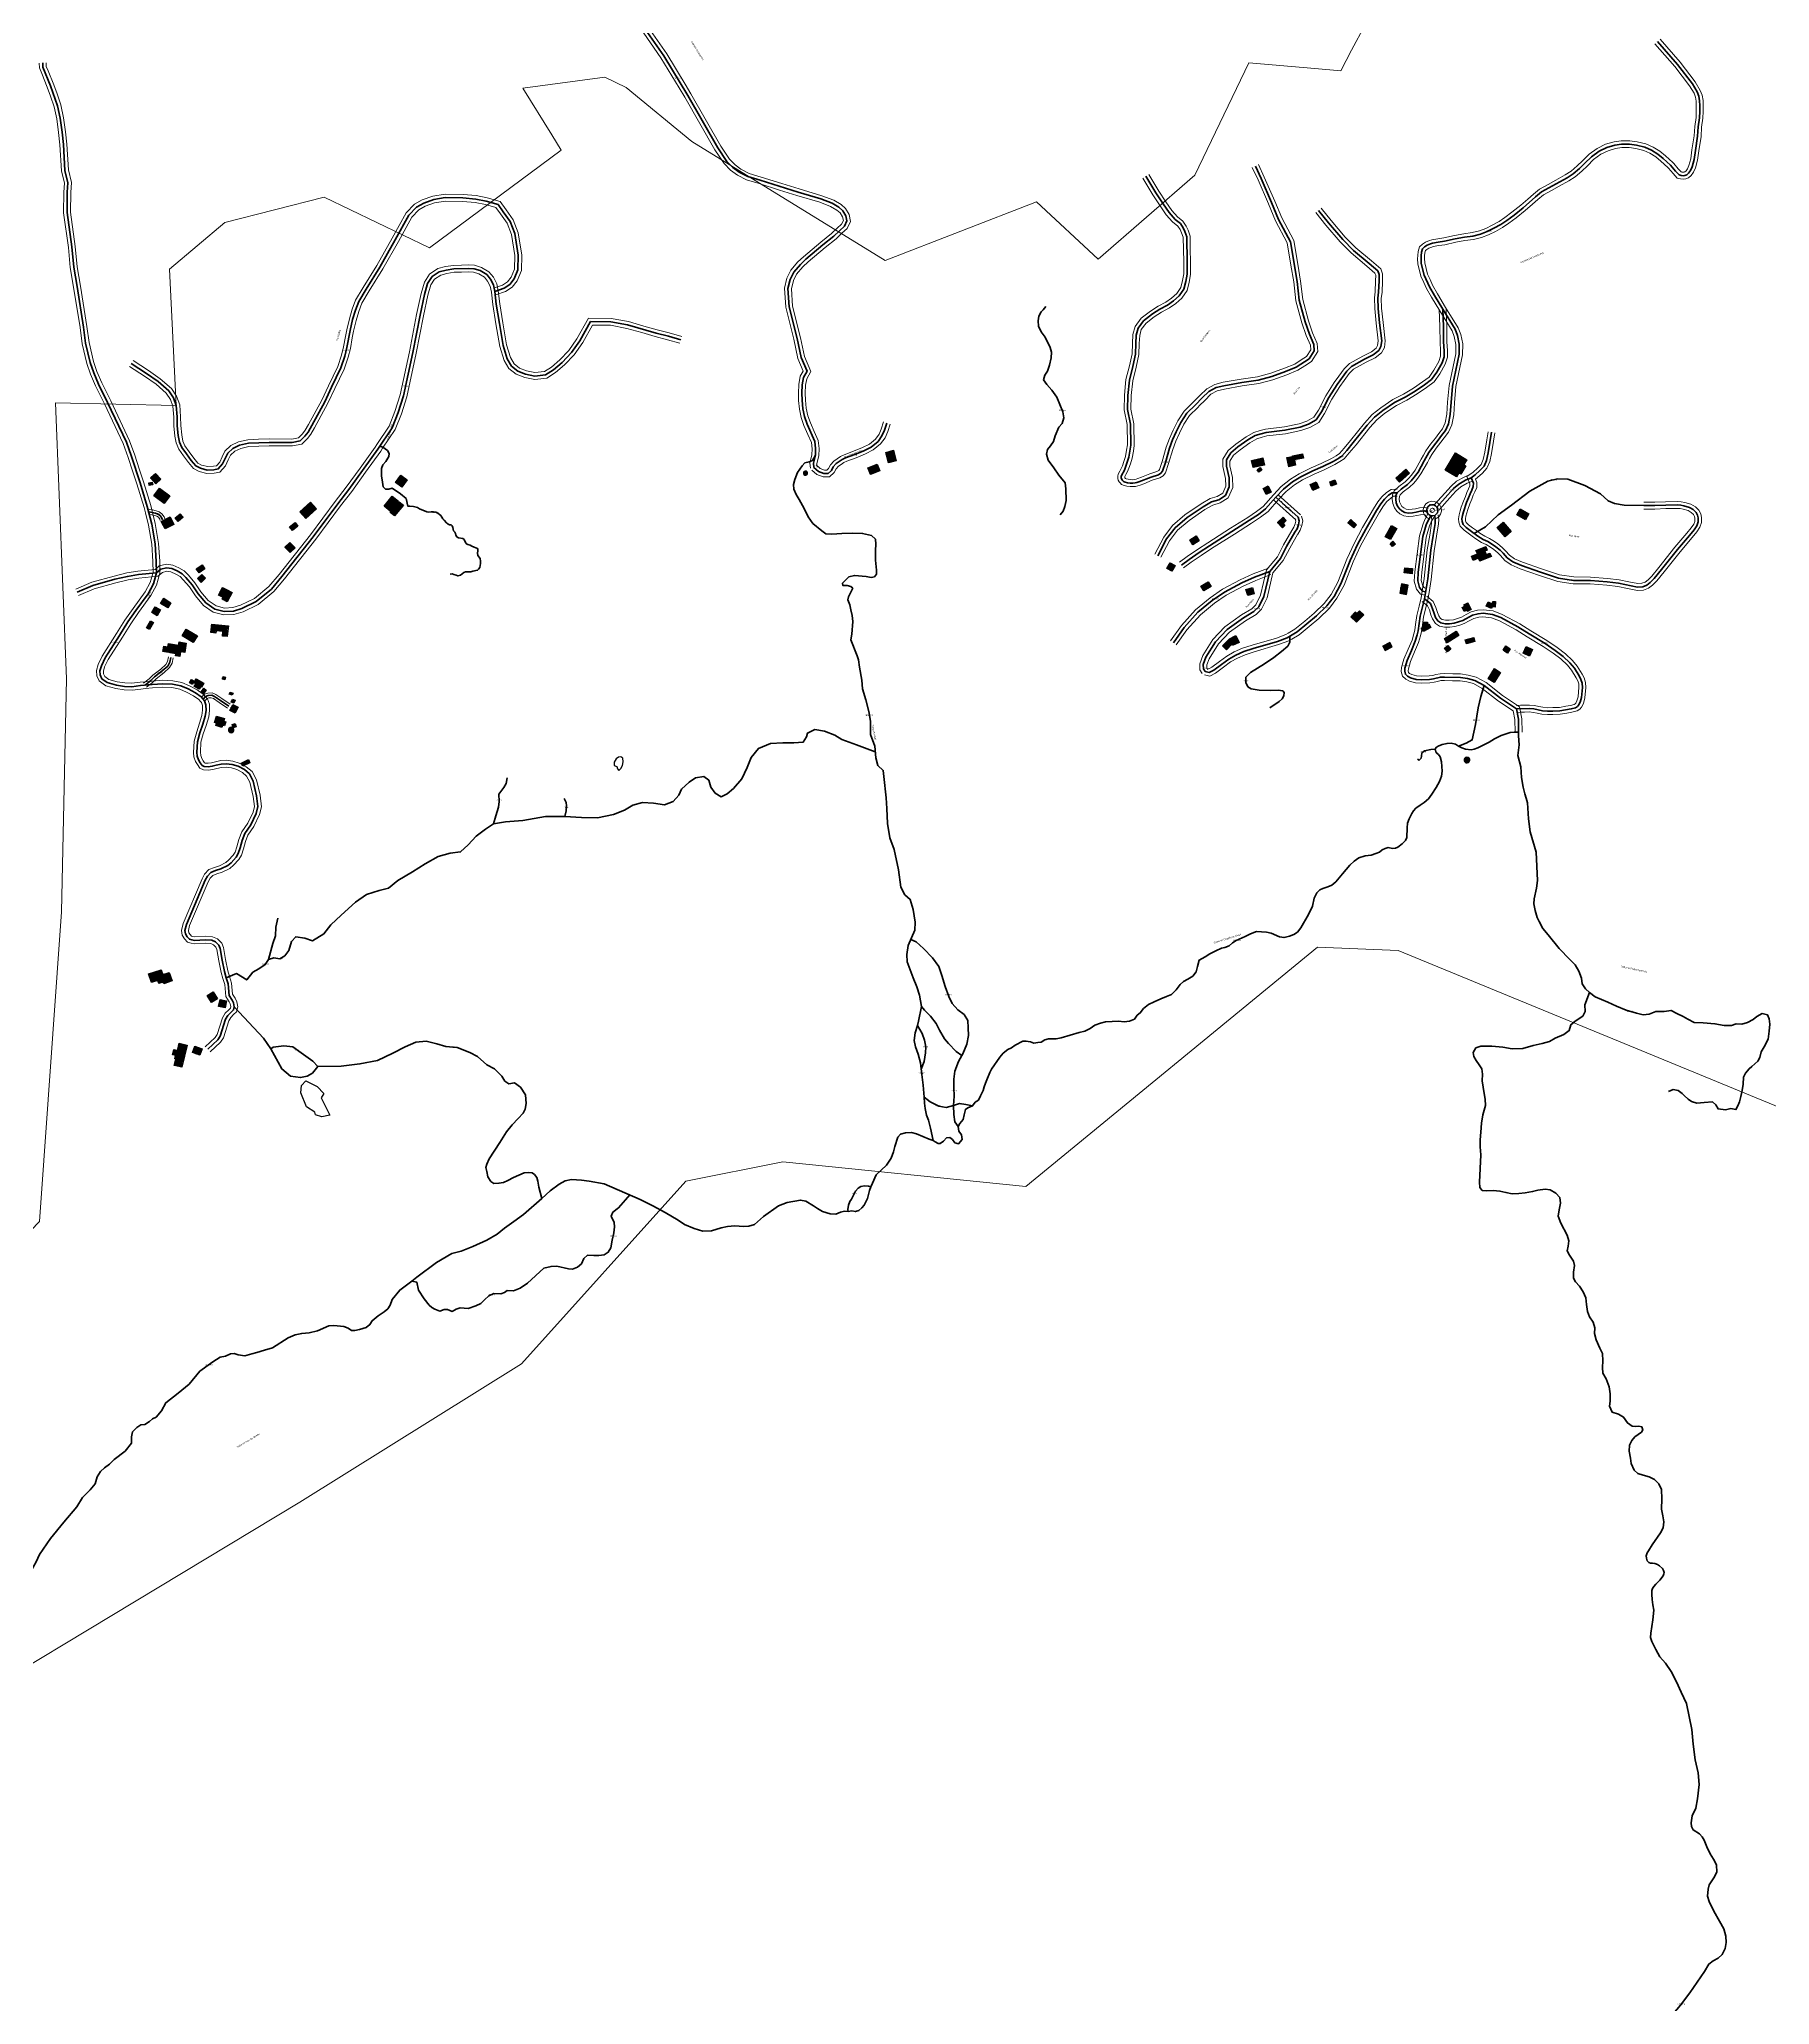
# Model space of a CAD drawing. Header units: metres. Extents: x -1904 to 9487, y -5916 to 3781.
# Drawn here: x -1205 to 1299, y -1916 to 927 of the extents above; entities that cross this region are included whole.
import ezdxf
from ezdxf.enums import TextEntityAlignment as Align

# ---------------------------------------------------------------- set-up
doc = ezdxf.new("R2010")
doc.units = ezdxf.units.M
for name, color, linetype, lineweight in [('ANNOT_AREA', 2, 'Continuous', 13), ('ANNOT_LENGTH', 2, 'Continuous', 13), ('EDIFICACAO', 7, 'Continuous', 30), ('TEXTO', 7, 'Continuous', 15), ('VEGETACAO', 3, 'Continuous', 13), ('VIAS', 4, 'Continuous', 35), ('VIAS_MEIO_FIO', 8, 'Continuous', 13)]:
    doc.layers.add(name, color=color, linetype=linetype, lineweight=lineweight)
doc.styles.add('PRO_STYLE', font='arial.ttf')

msp = doc.modelspace()

# ---------------------------------------------------------------- hatches: boundary and pattern name
at = {"layer": 'EDIFICACAO_HATCH'}
h = msp.add_hatch(dxfattribs=at)
h.set_pattern_fill('ANSI31', scale=0.5, angle=45)
h.paths.add_polyline_path([(19.8, 329.1), (31.2, 332.1), (35.1, 317.1), (23.7, 314.2), (19.8, 329.1)])
h = msp.add_hatch(dxfattribs=at)
h.set_pattern_fill('ANSI31', scale=0.5, angle=45)
h.paths.add_polyline_path([(549, 317.5), (565.5, 321.2), (567.9, 310.7), (551.4, 307.1), (549, 317.5)])
h = msp.add_hatch(dxfattribs=at)
h.set_pattern_fill('ANSI31', scale=0.5, angle=45)
h.paths.add_polyline_path([(611.2, 318.2), (612.8, 310.4), (603.1, 308.4), (600.4, 321.6), (608.3, 323.2), (608.2, 323.9), (623, 326.8), (624.3, 320.8), (611.2, 318.2)])
h = msp.add_hatch(dxfattribs=at)
h.set_pattern_fill('ANSI31', scale=0.5, angle=45)
h.paths.add_polyline_path([(829.4, 303.6), (844.4, 328.4), (860.8, 318.5), (856.5, 311.5), (859.2, 309.9), (851.9, 297.8), (849.1, 299.4), (845.7, 293.9), (829.4, 303.6)])
h = msp.add_hatch(dxfattribs=at)
h.set_pattern_fill('ANSI31', scale=0.5, angle=45)
h.paths.add_polyline_path([(-1046.6, 285.1), (-1041.5, 286.1), (-1040.8, 282.4), (-1045.8, 281.4), (-1046.6, 285.1)])
h = msp.add_hatch(dxfattribs=at)
h.set_pattern_fill('ANSI31', scale=0.5, angle=45)
h.paths.add_polyline_path([(-1044, 292.2), (-1037, 298.6), (-1029.3, 290.2), (-1036.3, 283.8), (-1044, 292.2)])
h = msp.add_hatch(dxfattribs=at)
h.set_pattern_fill('ANSI31', scale=0.5, angle=45)
h.paths.add_polyline_path([(-689.5, 285.6), (-681.9, 296), (-672.6, 289.3), (-680.3, 278.9), (-689.5, 285.6)])
h = msp.add_hatch(dxfattribs=at)
h.set_pattern_fill('ANSI31', scale=0.5, angle=45)
h.paths.add_polyline_path([(-95.9, 296.1), (-94.4, 296.7), (-93.4, 297.9), (-93.2, 299.5), (-93.8, 300.9), (-95, 301.9), (-96.6, 302.1), (-98.1, 301.5), (-99, 300.3), (-99.3, 298.7), (-98.7, 297.3), (-97.4, 296.3), (-95.9, 296.1)])
h = msp.add_hatch(dxfattribs=at)
h.set_pattern_fill('ANSI31', scale=0.5, angle=45)
h.paths.add_polyline_path([(-6, 306.7), (7.4, 311.9), (11.3, 302.2), (-2.2, 296.9), (-6, 306.7)])
h = msp.add_hatch(dxfattribs=at)
h.set_pattern_fill('ANSI31', scale=0.5, angle=45)
h.paths.add_polyline_path([(557.1, 303.9), (561.5, 307.1), (564, 303.6), (559.7, 300.4), (557.1, 303.9)])
h = msp.add_hatch(dxfattribs=at)
h.set_pattern_fill('ANSI31', scale=0.5, angle=45)
h.paths.add_polyline_path([(634, 282.5), (642.7, 286.3), (646.3, 278), (637.7, 274.2), (634, 282.5)])
h = msp.add_hatch(dxfattribs=at)
h.set_pattern_fill('ANSI31', scale=0.5, angle=45)
h.paths.add_polyline_path([(662.2, 286.4), (669.8, 289.2), (672, 283.2), (664.5, 280.4), (662.2, 286.4)])
h = msp.add_hatch(dxfattribs=at)
h.set_pattern_fill('ANSI31', scale=0.5, angle=45)
h.paths.add_polyline_path([(772.5, 304.6), (777.6, 299), (763.2, 286), (758, 291.6), (772.5, 304.6)])
h = msp.add_hatch(dxfattribs=at)
h.set_pattern_fill('ANSI31', scale=0.5, angle=45)
h.paths.add_polyline_path([(-1031.1, 277.3), (-1016.2, 266.3), (-1024.3, 255.3), (-1039.2, 266.3), (-1031.1, 277.3)])
h = msp.add_hatch(dxfattribs=at)
h.set_pattern_fill('ANSI31', scale=0.5, angle=45)
h.paths.add_polyline_path([(-827.9, 243), (-812.4, 256.9), (-803.8, 247.4), (-819.3, 233.5), (-827.9, 243)])
h = msp.add_hatch(dxfattribs=at)
h.set_pattern_fill('ANSI31', scale=0.5, angle=45)
h.paths.add_polyline_path([(-706.1, 251.2), (-694.2, 265.8), (-685.3, 258.7), (-697.2, 244.1), (-706.1, 251.2)])
h = msp.add_hatch(dxfattribs=at)
h.set_pattern_fill('ANSI31', scale=0.5, angle=45)
h.paths.add_polyline_path([(-697, 242.2), (-684.1, 257.8), (-677.9, 252.7), (-690.8, 237.1), (-697, 242.2)])
h = msp.add_hatch(dxfattribs=at)
h.set_pattern_fill('ANSI31', scale=0.5, angle=45)
h.paths.add_polyline_path([(566.1, 276.9), (573.2, 280.5), (577.7, 271.8), (570.5, 268.2), (566.1, 276.9)])
h = msp.add_hatch(dxfattribs=at)
h.set_pattern_fill('ANSI31', scale=0.5, angle=45)
h.paths.add_polyline_path([(-1015.8, 235.8), (-1010.2, 225), (-1023, 218.5), (-1028.5, 229.3), (-1015.8, 235.8)])
h = msp.add_hatch(dxfattribs=at)
h.set_pattern_fill('ANSI31', scale=0.5, angle=45)
h.paths.add_polyline_path([(-1001, 240.3), (-996.8, 235.2), (-1004.1, 229.3), (-1008.3, 234.3), (-1001, 240.3)])
h = msp.add_hatch(dxfattribs=at)
h.set_pattern_fill('ANSI31', scale=0.5, angle=45)
h.paths.add_polyline_path([(-842.8, 221.4), (-834.8, 227.5), (-830.8, 222.2), (-838.7, 216.2), (-842.8, 221.4)])
h = msp.add_hatch(dxfattribs=at)
h.set_pattern_fill('ANSI31', scale=0.5, angle=45)
h.paths.add_polyline_path([(594.8, 235.2), (599.2, 230.6), (594.7, 226.4), (597.4, 223.5), (593.8, 220.1), (586.7, 227.5), (594.8, 235.2)])
h = msp.add_hatch(dxfattribs=at)
h.set_pattern_fill('ANSI31', scale=0.5, angle=45)
h.paths.add_polyline_path([(688.6, 227.4), (692.7, 231.9), (701, 224.5), (696.9, 220), (688.6, 227.4)])
h = msp.add_hatch(dxfattribs=at)
h.set_pattern_fill('ANSI31', scale=0.5, angle=45)
h.paths.add_polyline_path([(904.4, 220.6), (913.4, 228.1), (924.9, 214.6), (915.9, 207.1), (904.4, 220.6)])
h = msp.add_hatch(dxfattribs=at)
h.set_pattern_fill('ANSI31', scale=0.5, angle=45)
h.paths.add_polyline_path([(950.5, 240.1), (945.5, 231.5), (932.8, 238.8), (937.8, 247.4), (950.5, 240.1)])
h = msp.add_hatch(dxfattribs=at)
h.set_pattern_fill('ANSI31', scale=0.5, angle=45)
h.paths.add_polyline_path([(459.9, 202.4), (469, 208.2), (473.5, 201.3), (464.3, 195.5), (459.9, 202.4)])
h = msp.add_hatch(dxfattribs=at)
h.set_pattern_fill('ANSI31', scale=0.5, angle=45)
h.paths.add_polyline_path([(751.4, 223.4), (759.3, 219.2), (750.3, 203), (742.5, 207.2), (751.4, 223.4)])
h = msp.add_hatch(dxfattribs=at)
h.set_pattern_fill('ANSI31', scale=0.5, angle=45)
h.paths.add_polyline_path([(749.5, 196.9), (753.8, 200.5), (757.2, 196.5), (752.9, 192.9), (749.5, 196.9)])
h = msp.add_hatch(dxfattribs=at)
h.set_pattern_fill('ANSI31', scale=0.5, angle=45)
h.paths.add_polyline_path([(-849.6, 192.2), (-842.4, 198.9), (-834.8, 191), (-842, 184.2), (-849.6, 192.2)])
h = msp.add_hatch(dxfattribs=at)
h.set_pattern_fill('ANSI31', scale=0.5, angle=45)
h.paths.add_polyline_path([(873.8, 187.2), (887.9, 193), (890.1, 187.5), (886.6, 186.1), (888.6, 181.2), (894.1, 183.5), (896.1, 178.4), (879.6, 171.6), (877.7, 176.1), (869.7, 172.9), (867.3, 178.8), (875.9, 182.3), (873.8, 187.2)])
h = msp.add_hatch(dxfattribs=at)
h.set_pattern_fill('ANSI31', scale=0.5, angle=45)
h.paths.add_polyline_path([(-977.7, 160.8), (-969.4, 166.4), (-965.5, 160.6), (-973.7, 155), (-977.7, 160.8)])
h = msp.add_hatch(dxfattribs=at)
h.set_pattern_fill('ANSI31', scale=0.5, angle=45)
h.paths.add_polyline_path([(-976.2, 146.6), (-969.8, 152.7), (-964.3, 147), (-970.7, 140.9), (-976.2, 146.6)])
h = msp.add_hatch(dxfattribs=at)
h.set_pattern_fill('ANSI31', scale=0.5, angle=45)
h.paths.add_polyline_path([(426.7, 161.2), (431.6, 169.5), (438.6, 165.4), (433.7, 157.1), (426.7, 161.2)])
h = msp.add_hatch(dxfattribs=at)
h.set_pattern_fill('ANSI31', scale=0.5, angle=45)
h.paths.add_polyline_path([(770.8, 162.3), (782.2, 161), (781.4, 153.4), (769.9, 154.7), (770.8, 162.3)])
h = msp.add_hatch(dxfattribs=at)
h.set_pattern_fill('ANSI31', scale=0.5, angle=45)
h.paths.add_polyline_path([(-1024.8, 118.1), (-1014.5, 111.7), (-1019.1, 104.3), (-1029.5, 110.6), (-1024.8, 118.1)])
h = msp.add_hatch(dxfattribs=at)
h.set_pattern_fill('ANSI31', scale=0.5, angle=45)
h.paths.add_polyline_path([(-939, 119.1), (-945.7, 122.5), (-939.9, 133.6), (-933.2, 130.2), (-926, 126.5), (-933.1, 112.8), (-940.3, 116.6), (-939, 119.1)])
h = msp.add_hatch(dxfattribs=at)
h.set_pattern_fill('ANSI31', scale=0.5, angle=45)
h.paths.add_polyline_path([(475.7, 135.6), (486.3, 142.1), (490.5, 135.3), (480, 128.8), (475.7, 135.6)])
h = msp.add_hatch(dxfattribs=at)
h.set_pattern_fill('ANSI31', scale=0.5, angle=45)
h.paths.add_polyline_path([(541.1, 130.9), (550.3, 133.5), (552.9, 124.7), (543.7, 122), (541.1, 130.9)])
h = msp.add_hatch(dxfattribs=at)
h.set_pattern_fill('ANSI31', scale=0.5, angle=45)
h.paths.add_polyline_path([(766.1, 138.8), (763.7, 125.3), (773.3, 123.6), (775.7, 137.1), (766.1, 138.8)])
h = msp.add_hatch(dxfattribs=at)
h.set_pattern_fill('ANSI31', scale=0.5, angle=45)
h.paths.add_polyline_path([(-1049.7, 75.2), (-1043.9, 85.3), (-1039.7, 82.9), (-1045.5, 72.8), (-1049.7, 75.2)])
h = msp.add_hatch(dxfattribs=at)
h.set_pattern_fill('ANSI31', scale=0.5, angle=45)
h.paths.add_polyline_path([(-1042.3, 97.3), (-1037.5, 105.9), (-1029.5, 101.5), (-1034.2, 92.9), (-1042.3, 97.3)])
h = msp.add_hatch(dxfattribs=at)
h.set_pattern_fill('ANSI31', scale=0.5, angle=45)
h.paths.add_polyline_path([(699.2, 97.9), (692.9, 91.4), (701.2, 83.4), (711.5, 94), (705.3, 100), (701.4, 95.9), (699.2, 97.9)])
h = msp.add_hatch(dxfattribs=at)
h.set_pattern_fill('ANSI31', scale=0.5, angle=45)
h.paths.add_polyline_path([(860.6, 101.1), (857, 99.1), (853.9, 104.9), (857.4, 106.9), (856.5, 108.6), (861.9, 111.5), (867.1, 101.8), (861.7, 99), (860.6, 101.1)])
h = msp.add_hatch(dxfattribs=at)
h.set_pattern_fill('ANSI31', scale=0.5, angle=45)
h.paths.add_polyline_path([(898, 107.4), (896.4, 103.5), (888.8, 106.6), (891.4, 112.8), (898, 110), (898.1, 113.4), (902, 113.3), (901.8, 105.4), (897.9, 105.5), (898, 107.4)])
h = msp.add_hatch(dxfattribs=at)
h.set_pattern_fill('ANSI31', scale=0.5, angle=45)
h.paths.add_polyline_path([(-992.2, 73.6), (-976.1, 63.7), (-982.1, 54.1), (-998.2, 64), (-992.2, 73.6)])
h = msp.add_hatch(dxfattribs=at)
h.set_pattern_fill('ANSI31', scale=0.5, angle=45)
h.paths.add_polyline_path([(-956.9, 68.5), (-955.5, 80.8), (-931.3, 78.1), (-933.1, 62.7), (-939.9, 63.4), (-939.2, 69.8), (-949.2, 70.9), (-949.6, 67.7), (-956.9, 68.5)])
h = msp.add_hatch(dxfattribs=at)
h.set_pattern_fill('ANSI31', scale=0.5, angle=45)
h.paths.add_polyline_path([(520.7, 51.8), (513.1, 43.7), (507.2, 49.2), (517.4, 59.4), (526.3, 64.4), (531.1, 54.2), (521.5, 49.9), (520.7, 51.8)])
h = msp.add_hatch(dxfattribs=at)
h.set_pattern_fill('ANSI31', scale=0.5, angle=45)
h.paths.add_polyline_path([(796.9, 76.3), (797.6, 84.2), (803.5, 83.7), (803.2, 79.8), (805.6, 81.1), (808.6, 76), (797.7, 69.9), (794.7, 75), (796.9, 76.3)])
h = msp.add_hatch(dxfattribs=at)
h.set_pattern_fill('ANSI31', scale=0.5, angle=45)
h.paths.add_polyline_path([(828.3, 59.9), (845.2, 70.6), (849.1, 64.4), (832.2, 53.8), (828.3, 59.9)])
h = msp.add_hatch(dxfattribs=at)
h.set_pattern_fill('ANSI31', scale=0.5, angle=45)
h.paths.add_polyline_path([(858.3, 58), (870.7, 61.5), (872.4, 55.6), (860, 52.1), (858.3, 58)])
h = msp.add_hatch(dxfattribs=at)
h.set_pattern_fill('ANSI31', scale=0.5, angle=45)
h.paths.add_polyline_path([(-1019, 47.8), (-1018.2, 52.7), (-1003.5, 50.2), (-1002.7, 54.9), (-992.2, 53.1), (-994.5, 39.7), (-1000.5, 40.7), (-1001.7, 34), (-1007.9, 35), (-1007.5, 37.7), (-1016.2, 39.2), (-1015.5, 43), (-1017.7, 43.4), (-1018.3, 39.7), (-1026, 41), (-1024.7, 48.8), (-1019, 47.8)])
h = msp.add_hatch(dxfattribs=at)
h.set_pattern_fill('ANSI31', scale=0.5, angle=45)
h.paths.add_polyline_path([(749, 54.2), (739.2, 49), (742.7, 42.5), (752.5, 47.7), (749, 54.2)])
h = msp.add_hatch(dxfattribs=at)
h.set_pattern_fill('ANSI31', scale=0.5, angle=45)
h.paths.add_polyline_path([(828.4, 46.1), (833.1, 49.9), (837.5, 44.4), (832.8, 40.7), (828.4, 46.1)])
h = msp.add_hatch(dxfattribs=at)
h.set_pattern_fill('ANSI31', scale=0.5, angle=45)
h.paths.add_polyline_path([(917.2, 49.1), (923.5, 44.9), (919.3, 38.6), (913, 42.8), (917.2, 49.1)])
h = msp.add_hatch(dxfattribs=at)
h.set_pattern_fill('ANSI31', scale=0.5, angle=45)
h.paths.add_polyline_path([(946.6, 48.2), (955.8, 43.9), (951.4, 34.4), (942.1, 38.7), (946.6, 48.2)])
h = msp.add_hatch(dxfattribs=at)
h.set_pattern_fill('ANSI31', scale=0.5, angle=45)
h.paths.add_polyline_path([(-984.9, 0.4), (-980.9, -1.7), (-983.4, -6.5), (-987.4, -4.4), (-984.9, 0.4)])
h = msp.add_hatch(dxfattribs=at)
h.set_pattern_fill('ANSI31', scale=0.5, angle=45)
h.paths.add_polyline_path([(-971.4, -10.2), (-973.4, -13.6), (-980.7, -9.4), (-978.6, -5.8), (-981.2, -4.3), (-977.8, 1.6), (-966.9, -4.7), (-970.4, -10.7), (-971.4, -10.2)])
h = msp.add_hatch(dxfattribs=at)
h.set_pattern_fill('ANSI31', scale=0.5, angle=45)
h.paths.add_polyline_path([(-938.9, 4.8), (-935.4, 3.8), (-936.4, 0.2), (-939.9, 1.2), (-938.9, 4.8)])
h = msp.add_hatch(dxfattribs=at)
h.set_pattern_fill('ANSI31', scale=0.5, angle=45)
h.paths.add_polyline_path([(900.5, 16.3), (909.4, 10.8), (900.4, -3.9), (891.4, 1.5), (900.5, 16.3)])
h = msp.add_hatch(dxfattribs=at)
h.set_pattern_fill('ANSI31', scale=0.5, angle=45)
h.paths.add_polyline_path([(-966.8, -12.1), (-963.3, -14.7), (-967.7, -20.5), (-971.2, -18), (-966.8, -12.1)])
h = msp.add_hatch(dxfattribs=at)
h.set_pattern_fill('ANSI31', scale=0.5, angle=45)
h.paths.add_polyline_path([(-928.7, -17.6), (-924.6, -19.3), (-925.8, -22.2), (-930, -20.5), (-928.7, -17.6)])
h = msp.add_hatch(dxfattribs=at)
h.set_pattern_fill('ANSI31', scale=0.5, angle=45)
h.paths.add_polyline_path([(-925.3, -27.9), (-921.7, -29.4), (-923.6, -33.6), (-927.2, -32.1), (-925.3, -27.9)])
h = msp.add_hatch(dxfattribs=at)
h.set_pattern_fill('ANSI31', scale=0.5, angle=45)
h.paths.add_polyline_path([(-939.6, -65.4), (-940.6, -68.7), (-949.5, -65.9), (-948.5, -62.6), (-951.4, -61.7), (-948.4, -52.3), (-936.9, -56), (-938, -59.6), (-935, -60.6), (-936.8, -66.3), (-939.6, -65.4)])
h = msp.add_hatch(dxfattribs=at)
h.set_pattern_fill('ANSI31', scale=0.5, angle=45)
h.paths.add_polyline_path([(-925.1, -35.6), (-917.4, -39.4), (-921.7, -48.1), (-929.4, -44.3), (-925.1, -35.6)])
h = msp.add_hatch(dxfattribs=at)
h.set_pattern_fill('ANSI31', scale=0.5, angle=45)
h.paths.add_polyline_path([(-927.5, -76.4), (-925.7, -76.1), (-924.3, -75.1), (-923.4, -73.5), (-923.4, -71.7), (-924.1, -70.1), (-925.4, -68.9), (-927.2, -68.4), (-928.9, -68.8), (-930.4, -69.8), (-931.2, -71.4), (-931.3, -73.2), (-930.6, -74.8), (-929.2, -76), (-927.5, -76.4)])
h = msp.add_hatch(dxfattribs=at)
h.set_pattern_fill('ANSI31', scale=0.5, angle=45)
h.paths.add_polyline_path([(-925.9, -64.5), (-921.6, -63.1), (-919.9, -68.1), (-924.3, -69.5), (-925.9, -64.5)])
h = msp.add_hatch(dxfattribs=at)
h.set_pattern_fill('ANSI31', scale=0.5, angle=45)
h.paths.add_polyline_path([(861.1, -120.1), (862.9, -119.5), (864.2, -118.3), (864.9, -116.6), (864.8, -114.8), (863.9, -113.2), (862.4, -112.1), (860.6, -111.9), (858.8, -112.4), (857.4, -113.6), (856.7, -115.3), (856.9, -117.1), (857.8, -118.7), (859.3, -119.8), (861.1, -120.1)])
h = msp.add_hatch(dxfattribs=at)
h.set_pattern_fill('ANSI31', scale=0.5, angle=45)
h.paths.add_polyline_path([(-912.8, -120.2), (-902.4, -115.3), (-900.3, -119.9), (-910.6, -124.8), (-912.8, -120.2)])
h = msp.add_hatch(dxfattribs=at)
h.set_pattern_fill('ANSI31', scale=0.5, angle=45)
h.paths.add_polyline_path([(-1033.4, -434.9), (-1042.5, -437.9), (-1046.7, -425.2), (-1028.4, -419.2), (-1026.1, -426.1), (-1016.8, -423), (-1012.7, -435.5), (-1024.8, -439.5), (-1025.6, -437.2), (-1032, -439.3), (-1033.4, -434.9)])
h = msp.add_hatch(dxfattribs=at)
h.set_pattern_fill('ANSI31', scale=0.5, angle=45)
h.paths.add_polyline_path([(-962, -456.6), (-953.3, -451.2), (-946.9, -461.4), (-955.6, -466.8), (-962, -456.6)])
h = msp.add_hatch(dxfattribs=at)
h.set_pattern_fill('ANSI31', scale=0.5, angle=45)
h.paths.add_polyline_path([(-943.4, -462.2), (-934, -464.1), (-936.1, -474.2), (-945.4, -472.3), (-943.4, -462.2)])
h = msp.add_hatch(dxfattribs=at)
h.set_pattern_fill('ANSI31', scale=0.5, angle=45)
h.paths.add_polyline_path([(-1002.5, -525.3), (-991, -528.1), (-998.9, -560.1), (-1009.7, -557.5), (-1007.4, -548.3), (-1008.9, -548), (-1007.7, -543.3), (-1012.1, -542.2), (-1010.2, -534.7), (-1005.1, -536), (-1002.5, -525.3)])
h = msp.add_hatch(dxfattribs=at)
h.set_pattern_fill('ANSI31', scale=0.5, angle=45)
h.paths.add_polyline_path([(-979.8, -529.7), (-969.3, -533.6), (-972.8, -543), (-983.3, -539.1), (-979.8, -529.7)])

# ---------------------------------------------------------------- linework, layer by layer
for points in [[(-366.9, -111.8), (-370.3, -114.1), (-373.3, -118.9), (-373.1, -124), (-369.5, -125.3), (-368.1, -128.7), (-366.6, -130.9), (-363.3, -128.1), (-360.9, -123.9), (-360.3, -118.6), (-360.5, -113.1), (-363.6, -111.2), (-366.9, -111.8)], [(-819.1, -579.9), (-803.1, -588.3), (-793.1, -598.3), (-796.9, -604.4), (-784.3, -629.5), (-795.9, -632), (-805.2, -629.3), (-806.4, -625), (-818.5, -617.7), (-826.4, -597.2), (-825.4, -586.8), (-819.1, -579.9)]]:
    msp.add_lwpolyline(points, close=True)
at = {"layer": 'EDIFICACAO'}
for points in [[(19.8, 329.1), (31.2, 332.1), (35.1, 317.1), (23.7, 314.2), (19.8, 329.1)], [(549, 317.5), (565.5, 321.2), (567.9, 310.7), (551.4, 307.1), (549, 317.5)], [(611.2, 318.2), (612.8, 310.4), (603.1, 308.4), (600.4, 321.6), (608.3, 323.2), (608.2, 323.9), (623, 326.8), (624.3, 320.8), (611.2, 318.2)], [(829.4, 303.6), (844.4, 328.4), (860.8, 318.5), (856.5, 311.5), (859.2, 309.9), (851.9, 297.8), (849.1, 299.4), (845.7, 293.9), (829.4, 303.6)], [(-1046.6, 285.1), (-1041.5, 286.1), (-1040.8, 282.4), (-1045.8, 281.4), (-1046.6, 285.1)], [(-1044, 292.2), (-1037, 298.6), (-1029.3, 290.2), (-1036.3, 283.8), (-1044, 292.2)], [(-689.5, 285.6), (-681.9, 296), (-672.6, 289.3), (-680.3, 278.9), (-689.5, 285.6)], [(-95.9, 296.1), (-94.4, 296.7), (-93.4, 297.9), (-93.2, 299.5), (-93.8, 300.9), (-95, 301.9), (-96.6, 302.1), (-98.1, 301.5), (-99, 300.3), (-99.3, 298.7), (-98.7, 297.3), (-97.4, 296.3), (-95.9, 296.1)], [(-6, 306.7), (7.4, 311.9), (11.3, 302.2), (-2.2, 296.9), (-6, 306.7)], [(557.1, 303.9), (561.5, 307.1), (564, 303.6), (559.7, 300.4), (557.1, 303.9)], [(634, 282.5), (642.7, 286.3), (646.3, 278), (637.7, 274.2), (634, 282.5)], [(662.2, 286.4), (669.8, 289.2), (672, 283.2), (664.5, 280.4), (662.2, 286.4)], [(772.5, 304.6), (777.6, 299), (763.2, 286), (758, 291.6), (772.5, 304.6)], [(-1031.1, 277.3), (-1016.2, 266.3), (-1024.3, 255.3), (-1039.2, 266.3), (-1031.1, 277.3)], [(-827.9, 243), (-812.4, 256.9), (-803.8, 247.4), (-819.3, 233.5), (-827.9, 243)], [(-706.1, 251.2), (-694.2, 265.8), (-685.3, 258.7), (-697.2, 244.1), (-706.1, 251.2)], [(-697, 242.2), (-684.1, 257.8), (-677.9, 252.7), (-690.8, 237.1), (-697, 242.2)], [(566.1, 276.9), (573.2, 280.5), (577.7, 271.8), (570.5, 268.2), (566.1, 276.9)], [(-1015.8, 235.8), (-1010.2, 225), (-1023, 218.5), (-1028.5, 229.3), (-1015.8, 235.8)], [(-1001, 240.3), (-996.8, 235.2), (-1004.1, 229.3), (-1008.3, 234.3), (-1001, 240.3)], [(-842.8, 221.4), (-834.8, 227.5), (-830.8, 222.2), (-838.7, 216.2), (-842.8, 221.4)], [(594.8, 235.2), (599.2, 230.6), (594.7, 226.4), (597.4, 223.5), (593.8, 220.1), (586.7, 227.5), (594.8, 235.2)], [(688.6, 227.4), (692.7, 231.9), (701, 224.5), (696.9, 220), (688.6, 227.4)], [(904.4, 220.6), (913.4, 228.1), (924.9, 214.6), (915.9, 207.1), (904.4, 220.6)], [(950.5, 240.1), (945.5, 231.5), (932.8, 238.8), (937.8, 247.4), (950.5, 240.1)], [(459.9, 202.4), (469, 208.2), (473.5, 201.3), (464.3, 195.5), (459.9, 202.4)], [(751.4, 223.4), (759.3, 219.2), (750.3, 203), (742.5, 207.2), (751.4, 223.4)], [(749.5, 196.9), (753.8, 200.5), (757.2, 196.5), (752.9, 192.9), (749.5, 196.9)], [(-849.6, 192.2), (-842.4, 198.9), (-834.8, 191), (-842, 184.2), (-849.6, 192.2)], [(873.8, 187.2), (887.9, 193), (890.1, 187.5), (886.6, 186.1), (888.6, 181.2), (894.1, 183.5), (896.1, 178.4), (879.6, 171.6), (877.7, 176.1), (869.7, 172.9), (867.3, 178.8), (875.9, 182.3), (873.8, 187.2)], [(-977.7, 160.8), (-969.4, 166.4), (-965.5, 160.6), (-973.7, 155), (-977.7, 160.8)], [(-976.2, 146.6), (-969.8, 152.7), (-964.3, 147), (-970.7, 140.9), (-976.2, 146.6)], [(426.7, 161.2), (431.6, 169.5), (438.6, 165.4), (433.7, 157.1), (426.7, 161.2)], [(770.8, 162.3), (782.2, 161), (781.4, 153.4), (769.9, 154.7), (770.8, 162.3)], [(-1024.8, 118.1), (-1014.5, 111.7), (-1019.1, 104.3), (-1029.5, 110.6), (-1024.8, 118.1)], [(-939, 119.1), (-945.7, 122.5), (-939.9, 133.6), (-933.2, 130.2), (-926, 126.5), (-933.1, 112.8), (-940.3, 116.6), (-939, 119.1)], [(475.7, 135.6), (486.3, 142.1), (490.5, 135.3), (480, 128.8), (475.7, 135.6)], [(541.1, 130.9), (550.3, 133.5), (552.9, 124.7), (543.7, 122), (541.1, 130.9)], [(766.1, 138.8), (763.7, 125.3), (773.3, 123.6), (775.7, 137.1), (766.1, 138.8)], [(-1049.7, 75.2), (-1043.9, 85.3), (-1039.7, 82.9), (-1045.5, 72.8), (-1049.7, 75.2)], [(-1042.3, 97.3), (-1037.5, 105.9), (-1029.5, 101.5), (-1034.2, 92.9), (-1042.3, 97.3)], [(699.2, 97.9), (692.9, 91.4), (701.2, 83.4), (711.5, 94), (705.3, 100), (701.4, 95.9), (699.2, 97.9)], [(860.6, 101.1), (857, 99.1), (853.9, 104.9), (857.4, 106.9), (856.5, 108.6), (861.9, 111.5), (867.1, 101.8), (861.7, 99), (860.6, 101.1)], [(898, 107.4), (896.4, 103.5), (888.8, 106.6), (891.4, 112.8), (898, 110), (898.1, 113.4), (902, 113.3), (901.8, 105.4), (897.9, 105.5), (898, 107.4)], [(-992.2, 73.6), (-976.1, 63.7), (-982.1, 54.1), (-998.2, 64), (-992.2, 73.6)], [(-956.9, 68.5), (-955.5, 80.8), (-931.3, 78.1), (-933.1, 62.7), (-939.9, 63.4), (-939.2, 69.8), (-949.2, 70.9), (-949.6, 67.7), (-956.9, 68.5)], [(520.7, 51.8), (513.1, 43.7), (507.2, 49.2), (517.4, 59.4), (526.3, 64.4), (531.1, 54.2), (521.5, 49.9), (520.7, 51.8)], [(796.9, 76.3), (797.6, 84.2), (803.5, 83.7), (803.2, 79.8), (805.6, 81.1), (808.6, 76), (797.7, 69.9), (794.7, 75), (796.9, 76.3)], [(828.3, 59.9), (845.2, 70.6), (849.1, 64.4), (832.2, 53.8), (828.3, 59.9)], [(858.3, 58), (870.7, 61.5), (872.4, 55.6), (860, 52.1), (858.3, 58)], [(-1019, 47.8), (-1018.2, 52.7), (-1003.5, 50.2), (-1002.7, 54.9), (-992.2, 53.1), (-994.5, 39.7), (-1000.5, 40.7), (-1001.7, 34), (-1007.9, 35), (-1007.5, 37.7), (-1016.2, 39.2), (-1015.5, 43), (-1017.7, 43.4), (-1018.3, 39.7), (-1026, 41), (-1024.7, 48.8), (-1019, 47.8)], [(749, 54.2), (739.2, 49), (742.7, 42.5), (752.5, 47.7), (749, 54.2)], [(828.4, 46.1), (833.1, 49.9), (837.5, 44.4), (832.8, 40.7), (828.4, 46.1)], [(917.2, 49.1), (923.5, 44.9), (919.3, 38.6), (913, 42.8), (917.2, 49.1)], [(946.6, 48.2), (955.8, 43.9), (951.4, 34.4), (942.1, 38.7), (946.6, 48.2)], [(-984.9, 0.4), (-980.9, -1.7), (-983.4, -6.5), (-987.4, -4.4), (-984.9, 0.4)], [(-971.4, -10.2), (-973.4, -13.6), (-980.7, -9.4), (-978.6, -5.8), (-981.2, -4.3), (-977.8, 1.6), (-966.9, -4.7), (-970.4, -10.7), (-971.4, -10.2)], [(-938.9, 4.8), (-935.4, 3.8), (-936.4, 0.2), (-939.9, 1.2), (-938.9, 4.8)], [(900.5, 16.3), (909.4, 10.8), (900.4, -3.9), (891.4, 1.5), (900.5, 16.3)], [(-966.8, -12.1), (-963.3, -14.7), (-967.7, -20.5), (-971.2, -18), (-966.8, -12.1)], [(-928.7, -17.6), (-924.6, -19.3), (-925.8, -22.2), (-930, -20.5), (-928.7, -17.6)], [(-925.3, -27.9), (-921.7, -29.4), (-923.6, -33.6), (-927.2, -32.1), (-925.3, -27.9)], [(-939.6, -65.4), (-940.6, -68.7), (-949.5, -65.9), (-948.5, -62.6), (-951.4, -61.7), (-948.4, -52.3), (-936.9, -56), (-938, -59.6), (-935, -60.6), (-936.8, -66.3), (-939.6, -65.4)], [(-925.1, -35.6), (-917.4, -39.4), (-921.7, -48.1), (-929.4, -44.3), (-925.1, -35.6)], [(-927.5, -76.4), (-925.7, -76.1), (-924.3, -75.1), (-923.4, -73.5), (-923.4, -71.7), (-924.1, -70.1), (-925.4, -68.9), (-927.2, -68.4), (-928.9, -68.8), (-930.4, -69.8), (-931.2, -71.4), (-931.3, -73.2), (-930.6, -74.8), (-929.2, -76), (-927.5, -76.4)], [(-925.9, -64.5), (-921.6, -63.1), (-919.9, -68.1), (-924.3, -69.5), (-925.9, -64.5)], [(861.1, -120.1), (862.9, -119.5), (864.2, -118.3), (864.9, -116.6), (864.8, -114.8), (863.9, -113.2), (862.4, -112.1), (860.6, -111.9), (858.8, -112.4), (857.4, -113.6), (856.7, -115.3), (856.9, -117.1), (857.8, -118.7), (859.3, -119.8), (861.1, -120.1)], [(-912.8, -120.2), (-902.4, -115.3), (-900.3, -119.9), (-910.6, -124.8), (-912.8, -120.2)], [(-1033.4, -434.9), (-1042.5, -437.9), (-1046.7, -425.2), (-1028.4, -419.2), (-1026.1, -426.1), (-1016.8, -423), (-1012.7, -435.5), (-1024.8, -439.5), (-1025.6, -437.2), (-1032, -439.3), (-1033.4, -434.9)], [(-962, -456.6), (-953.3, -451.2), (-946.9, -461.4), (-955.6, -466.8), (-962, -456.6)], [(-943.4, -462.2), (-934, -464.1), (-936.1, -474.2), (-945.4, -472.3), (-943.4, -462.2)], [(-1002.5, -525.3), (-991, -528.1), (-998.9, -560.1), (-1009.7, -557.5), (-1007.4, -548.3), (-1008.9, -548), (-1007.7, -543.3), (-1012.1, -542.2), (-1010.2, -534.7), (-1005.1, -536), (-1002.5, -525.3)], [(-979.8, -529.7), (-969.3, -533.6), (-972.8, -543), (-983.3, -539.1), (-979.8, -529.7)]]:
    msp.add_lwpolyline(points, close=True, dxfattribs=at)
at = {"layer": 'VEGETACAO'}
for points in [[(8894.6, -2649.7), (8847.8, -2690.4), (8700.6, -2744.5), (8595.7, -2741), (8486.9, -2790.6), (8418.2, -2805), (8369.5, -2784.1), (8344, -2804.6), (8357.1, -2833.1), (8374.7, -2851.2), (8436.7, -2933.6), (8443.4, -3003.5), (8369, -3001.9), (8343.5, -2893.2), (8270.7, -2829.9), (8177.7, -2816.1), (8173.8, -2863.4), (8074.8, -2892.8), (8046.5, -2985.5), (8133.2, -3019.8), (8168.4, -3062.4), (8185, -3080.9), (8185.2, -3107.2), (8156.7, -3116.1), (8094.9, -3138.7), (8105, -3110), (8026.3, -3043), (7970.1, -2945.1), (8074.2, -2813.5), (7969, -2767.1), (7865.7, -2716.6), (7852.7, -2608.2), (7782, -2502.3), (7676, -2341.3), (7652.3, -2169.6), (7490.1, -1918.9), (7419.3, -1794.5), (7060.8, -1737.5), (7063.1, -1772.3), (7166.5, -1839.2), (7249.9, -2004.4), (7384.9, -2191.8), (7628.9, -2374.3), (7581.6, -2378.7), (7408.2, -2293.9), (7251.1, -2188.5), (7180.6, -2111.2), (7161.5, -2031.6), (7030.9, -1889.2), (6842.2, -1673.5), (6720.7, -1609.8), (6695.6, -1596.7), (6637.8, -1566.4), (6377.9, -1482.1), (6288.7, -1372.2), (6289.9, -1283.3), (6260.9, -1252.2), (6250.8, -1253.7), (6253.6, -1321.8), (6251.2, -1361.7), (6250.9, -1378.1), (6260.2, -1395), (6281.1, -1456.9), (6134.8, -1457.1), (5974.4, -1478.6), (5993.9, -1661.4), (5943.8, -1709.9), (5951, -1766.7), (6018.8, -1797.7), (6113.4, -1845.8), (6204.3, -1864.2), (6248.2, -1892.6), (6220.2, -1925.3), (6169.9, -1918.9), (6187.3, -1977), (6163.3, -2017.2), (6175, -2038.6), (6197.7, -2041.6), (6165.1, -2103.1), (6147.6, -2104.6), (6142.1, -2090.8), (6161.4, -2054.7), (6117.1, -2024.6), (6110.2, -2027.5), (6084.8, -2038.4), (6020.7, -2065.7), (5914.3, -2041.2), (5872.7, -2031.7), (5821.6, -2019.9), (5811.2, -1817.3), (5806.5, -1726.6), (5691, -1454.3), (5535.9, -1361.4), (5610.8, -1661.7), (5672.9, -1719.5), (5685.6, -1769.6), (5638.2, -1778), (5534.5, -1790), (5438.8, -1916.7), (5603.8, -2099.4), (5624.6, -2122.4), (5562.6, -2131.6), (5367.4, -2160.4), (5403.7, -2205.5), (5494.7, -2318.6), (5521, -2351.4), (5944.6, -2480.8), (6102.1, -2547.5), (6240.1, -2732.8), (6553.6, -2764.8), (6648.4, -2792.1), (6678.5, -2810.4), (6675.4, -2849), (6571.1, -2836.4), (6603.5, -2930.5), (6609.6, -3033.4), (6631.2, -3107.1), (6595, -3095), (6511.1, -3063.6), (6391.7, -3057.5), (6391.9, -3132.4), (6333.7, -3178.8), (6334.5, -3212.7), (6375.9, -3243.3), (6392.5, -3380.2), (6335.3, -3401.9), (6375.8, -3467.7), (6334.4, -3488.4), (6291.1, -3465.6), (6259.6, -3411.9), (6235.4, -3317.3), (6160.9, -3223.3), (6068.8, -3107.2), (5989.5, -2787.7), (5634.8, -2674.9), (5427.3, -2780.8), (5648.7, -2830.5), (5598.4, -3020.7), (5371.3, -3067), (5296.7, -2813.7), (4748.9, -2529.5), (4683.9, -2766.5), (4937.8, -3048.2), (5015.4, -3007.1), (4977.5, -2970.2), (4913.4, -2950.9), (4899.4, -2889.8), (4819, -2837.9), (4812.6, -2776.8), (4863.6, -2743.7), (4944.4, -2777.1), (4987.4, -2850.8), (5047.9, -2893.6), (5085.2, -2858.8), (5184.8, -2908.9), (5377.4, -3230.7), (5441.9, -3301.8), (5444.5, -3351.5), (5246, -3242.1), (5202.6, -3299.7), (5127.8, -3283.1), (5070.2, -3216.1), (5083.1, -3139.9), (5044, -3098.3), (4945.3, -3242.8), (4849.2, -3087.9), (4760.5, -3114.5), (4652.9, -3075.3), (4531, -2951.4), (4362.8, -2811.7), (4327.2, -2782.1), (4364.3, -2770.6), (4586.1, -2701.7), (4530.2, -2404.9), (4478.3, -2023.4), (4309.8, -1898.3), (4273.4, -1871.2), (4124.7, -1922.8), (4091.5, -1934.3), (4185.8, -2243.5), (4201.2, -2294.1), (4137.6, -2400.7), (4088.7, -2482.6), (3946.2, -2664), (4016.1, -2810.7), (3894.5, -2839.7), (3666.1, -2812), (3593.2, -2806.9), (3275.9, -2784.7), (3254.9, -2785.9), (3236.9, -2787), (2966, -2803.1), (2909.8, -2806.4), (2822.7, -2822.5), (2735.7, -2863.3), (2751.7, -2915.4), (2796.5, -2973.1), (2826.7, -3084.9), (2865.7, -3280.1), (2810.7, -3291.8), (2601, -3336.5), (2441.1, -3370.5), (2418.2, -3375.3), (2322.3, -3365.5), (1989.2, -3331.1), (2229, -3736.5), (2006.5, -3962.9), (1968.5, -4006.8), (1895.7, -4090.9), (1736.7, -4274.6), (1682.4, -4337.3), (1609.2, -4732.7), (1606.5, -5099.5), (1605.8, -5190.2), (1810.9, -5231.4), (1886.2, -5246.6), (1823.1, -5000.4), (1944.2, -4849.1), (2070.6, -4812.5), (2128.9, -4805.9), (2159.6, -4784.3), (2184.2, -4789.2), (2197.2, -4809.1), (2411.2, -4902), (2434.2, -5068.3), (2507.2, -5081.9), (2547.3, -5164.9), (2495, -5181.5), (2411.2, -5225.7), (2366.3, -5274.3), (2315.6, -5329), (2124, -5441.3), (2103.1, -5454.2), (1912.3, -5572.1), (1530.7, -5598.1), (1442.5, -5570.5), (1321.3, -5532.4), (1291.7, -5422.4), (1121.1, -5429.4), (1013.2, -5336.4), (858.5, -5363.2), (961.9, -5617.4), (1061.6, -5754.6), (1157.9, -5881.1), (1178.7, -5908.3), (779.1, -5807.8), (-156.7, -5481.9), (-311.1, -5428.2), (-890.5, -5226.6), (-1061.4, -5094.4), (-881.7, -5058.7), (-880.8, -4945.3), (-868.6, -4843.7), (-856, -4774.3), (-821.3, -4717.8), (-823.8, -4704.6), (-832, -4690.6), (-855.9, -4676.6), (-869.2, -4658.1), (-883.7, -4653.8), (-893.4, -4651), (-907.7, -4649.5), (-916, -4650), (-909.3, -4636.1), (-905.3, -4627.5), (-772.3, -4349.8), (-983.3, -3254.2), (-1089, -2705.4), (-1687.9, -2375), (-1726.4, -2145), (-1774.3, -1686.9), (-1730.6, -1663.9), (-1543.8, -1620.3), (-828, -1189.3), (-507.3, -989.1), (-269.3, -724.9), (-128.9, -697.2), (222.6, -732.6), (644.8, -386.6), (761.2, -391.6), (1355.3, -636), (1651.6, -689.6), (1914.5, -601.9), (2075.4, -619.7), (2286.1, -704.9), (2479.9, -811.1), (2519.8, -761.3), (3214.9, 269), (3348, 384.1), (3989.9, 388.4), (4144.3, 501.3), (4290.2, 758.5), (4220, 1007), (4074.5, 1278.1), (4155.3, 1408.3), (4334.1, 1481.9), (5148.4, 1549.3), (5622, 1777.9), (5897.3, 1916.7), (6148.4, 2076.6), (6342.9, 2316.8), (6609.9, 2437.2), (6991.4, 2946.8), (7156.8, 2938.2), (7166.2, 2927.1), (7361, 2697.3), (7381.5, 2702.1), (7468.9, 2722.4), (7537.2, 2915.2), (7575.2, 3022.4), (7702.3, 3198.2), (7862.6, 3537.8), (7879.8, 3546.1), (7911.6, 3562.7), (8357.6, 3775.8), (8820.9, 3418.1), (8827.1, 3413.3), (9089.8, 2790.7), (9188.2, 2557.5), (9177.2, 2483.8), (9223.6, 2402.5), (9236.9, 2291.1), (9171.3, 2166.7), (9161.8, 1945.1), (9115.9, 1928.9), (8708.5, 1823.1), (8421.9, 1683.8), (8383.8, 1213.6), (8652.9, 1161.4), (8651.2, 1280.5), (8728.9, 1336.7), (8840.6, 1396), (8799.7, 1289.1), (8766, 1148.7), (8783.8, 1036.3), (8769.1, 931.3), (8840.2, 886.9), (8750.5, 830.1), (8945.3, 727.2), (8865.8, 708.3), (8786, 735.1), (8753.3, 724.8), (8849.3, 677.1), (8807.1, 651.5), (8641.4, 697.4), (8554.8, 648.8), (8168.1, 367.2), (8316.5, 208.6), (8486, 297.9), (8500.1, 368.4), (8562.4, 400.7), (8627.1, 404.4), (8639.2, 343.4), (8905.3, 389.2), (8939.7, 415.1), (9044.8, 397.2), (9076.3, 371.6), (9075.4, 340.9), (9036.4, 342.2), (8976.5, 364.8), (8946.7, 299.9), (9003.1, 219.9), (8992.6, 161.8), (9150.5, 90.3), (9248.6, -98), (9354.6, -204.8), (9414.4, -265), (9328.1, -267.7), (9193.4, -248.8), (9058.9, -275.9), (9042.7, -315.2), (9090.3, -354.1), (9097.4, -434.5), (9045.7, -511.8), (8972, -576.1), (8853.6, -565.5), (8646.7, -546.9), (8614.1, -543.9), (8116.9, -771.3), (8159.4, -965), (8298.3, -1220.8), (8337.6, -1293.3), (8381, -1373.1), (8600.2, -1757.5), (8713.2, -2014.1), (8767.3, -2045.7), (8749.6, -2137.4), (8748.9, -2238.2), (8765, -2439.7), (8894.6, -2649.7)], [(3029.4, 359.7), (3214.9, 269), (2519.8, -761.3), (2479.9, -811.1), (2286.1, -704.9), (2075.4, -619.7), (1914.5, -601.9), (1651.6, -689.6), (1355.3, -636), (761.2, -391.6), (644.8, -386.6), (222.6, -732.6), (-128.9, -697.2), (-269.3, -724.9), (-507.3, -989.1), (-828, -1189.3), (-1543.8, -1620.3), (-1730.6, -1663.9), (-1774.3, -1686.9), (-1894.3, -1499.6), (-1204.6, -783.2), (-1172.6, -335.7), (-1165.5, 1.5), (-1181.3, 400.8), (-1006.8, 397), (-1016.5, 594.1), (-936.7, 661.7), (-792.6, 698.3), (-640.2, 624.9), (-449.6, 766.4), (-463.3, 788.2), (-505.3, 855.7), (-386.5, 871.9), (-355.6, 856.8), (-260.5, 778.9), (19, 606.7), (238, 691.7), (327.2, 608.8), (467.2, 730.2), (545.4, 892.7), (640.9, 884.4), (678.2, 881.2), (693.9, 910.7), (713.5, 947.4), (724.8, 968.5), (751.4, 1018.4), (762.3, 1038.7), (882.3, 1177.5), (884.1, 1178.1), (894.8, 1178.5), (908.8, 1179.1), (935.3, 1180.2), (990.2, 1182.6), (1340.4, 1476.1), (2211.3, 883.3), (3029.4, 359.7)]]:
    msp.add_lwpolyline(points, close=True, dxfattribs=at)
at = {"layer": 'VIAS'}
for points in [[(-84.1, 307.1), (-84.9, 313.3), (-82, 324.9), (-81.6, 334.6), (-82.7, 344.8), (-93.8, 369.9), (-97.7, 380.8), (-100.1, 392.2), (-101.2, 404.5), (-101.6, 415), (-101.1, 426.9), (-99.1, 437.5), (-94.1, 446.4), (-102.6, 466.4), (-108.3, 493.9), (-119.9, 539.8), (-121.8, 566), (-118.6, 579.3), (-113.3, 589.8), (-103.7, 601), (-95.7, 608.4), (-71, 629.2), (-55.2, 641.8), (-47, 649.8), (-39.9, 656.1), (-36.3, 663.9), (-37.8, 671.4), (-42.1, 678.6), (-47.8, 683.7), (-57.7, 689.5), (-74, 695.7), (-107.1, 705.4), (-161.9, 722.7), (-179.7, 728), (-192.3, 734.5), (-201.3, 741.1), (-210, 750), (-223.3, 769.6), (-266.6, 845.2), (-301.2, 902.7), (-331.5, 946.1), (-341.1, 960.7), (-345.3, 971.7), (-349.6, 987.8), (-353, 1020.9), (-355.5, 1074.8), (-357, 1093.6), (-357.3, 1110), (-365.1, 1136.2), (-407.4, 1262.9), (-424.3, 1307.1), (-441, 1354), (-445.9, 1382.4), (-446.4, 1399.2), (-442.8, 1419.3), (-439.1, 1425.8), (-431.5, 1433.1), (-416.9, 1441), (-400.9, 1447.5), (-368.4, 1458.5), (-341.2, 1466.5), (-314.1, 1477.5), (-301, 1484.4)], [(1136.6, 923.3), (1165.6, 890.3), (1187, 862.3), (1193.9, 850.7), (1196.3, 844.3), (1197.4, 837.7), (1197.7, 830.7), (1197.7, 822.4), (1197.3, 812.9), (1195.5, 800.1), (1194.5, 786.5), (1191.3, 765.9), (1189.6, 752.7), (1186.7, 742.2), (1184.3, 736.9), (1181.5, 733.1), (1178.8, 730.5), (1176.3, 729.6), (1173.5, 729.2), (1170.8, 729.5), (1167.8, 730.4), (1162.8, 735.9), (1155.2, 744.8), (1144.6, 754.3), (1137.2, 760.6), (1128, 766.4), (1118.2, 770.7), (1106, 773.6), (1096.1, 775), (1084.4, 774.9), (1074.7, 773.6), (1063.2, 770.2), (1052, 764.6), (1040.9, 756.5), (1031.5, 747.4), (1023.8, 739.7), (1014.4, 732), (1005.7, 726.3), (968.7, 705.8), (960.1, 698.9), (942, 682.7), (928.9, 672.4), (918.5, 664.6), (909.7, 658.9), (899.7, 653.2), (889.9, 648.4), (880.5, 644.7), (869.3, 642), (857.2, 640.3), (843.7, 638), (828.1, 634.4), (819.4, 633.2), (810.9, 631.6), (808.2, 630.9), (803.2, 628.8), (799.5, 626.5), (796.6, 623.7), (795, 618.7), (794.5, 613.5), (794.4, 609.3), (794.8, 602.5), (799.1, 585.5), (806.8, 568.6), (813.7, 556), (825.7, 536.3), (843.6, 507.3), (847.3, 498.2), (849.7, 485.5), (849.4, 471), (839.9, 425.1), (836.6, 383.9), (833.9, 370.6), (829.9, 360.8), (823.9, 353.5), (819.2, 346.8), (812.3, 338.1), (805.5, 328.9), (799.1, 316.9), (790.1, 300.6), (784.3, 293.2), (780.1, 287.9), (774.6, 282.5), (765.4, 276.1), (759.9, 270.8), (758, 266.6), (757.8, 261.5), (758.4, 256.3), (760.5, 251.2), (763.1, 247.6), (766.7, 244.5), (771, 242.2), (776, 241.3), (782.2, 241.8), (787.2, 242.7), (792.9, 244), (799.4, 244.4), (802.8, 243.2)], [(-961.3, -534.2), (-946.8, -520.7), (-943.1, -515.3), (-935.3, -490.9), (-932, -485.2), (-923.9, -477.4), (-922.9, -472.7), (-923.8, -467), (-925.7, -463), (-930.2, -456.3), (-931.6, -439.6), (-934.7, -430.7), (-936.9, -421.9), (-940.3, -405.4), (-943.1, -388.5), (-945.1, -383.5), (-950.1, -378.8), (-955.4, -376.6), (-964.7, -375.8), (-980.5, -376.7), (-984.1, -376.2), (-987.8, -374.8), (-990.9, -371.4), (-993.3, -367.4), (-994.1, -362.4), (-992.1, -353.8), (-964.9, -289.8), (-961.6, -283.8), (-956.6, -278.4), (-949.8, -275.9), (-942.2, -273.4), (-932.2, -268.4), (-927.5, -264.4), (-920.3, -256.6), (-917, -251.2), (-914.2, -242.7), (-911.4, -232.1), (-907.6, -222.3), (-898.9, -209.5), (-891, -193), (-888.5, -183.3), (-890.5, -167.7), (-895.4, -146.4), (-901, -135.8), (-908.2, -129.7), (-917.4, -124.9), (-925.9, -122.3), (-934.6, -121.3), (-941.7, -121.7), (-949, -123.3), (-954.6, -124.8), (-960.7, -125.7), (-966.2, -125.2), (-969.2, -123.8), (-972, -119.7), (-974.5, -115.6), (-976.3, -110.2), (-977, -104.7), (-975.9, -89.4), (-972.5, -76.7), (-968.1, -64.2), (-964.7, -52.5), (-963.7, -44), (-963.8, -36.1), (-965.9, -30.2), (-970.9, -24.6), (-979.1, -18.5), (-989.6, -13.1), (-1000, -8.6), (-1012.4, -6.2), (-1026.1, -5.6), (-1041.7, -6.7), (-1058.7, -8.3), (-1070.9, -9.9), (-1081.6, -9.4), (-1093.3, -7.7), (-1106.6, -3.8), (-1114.2, 1.7), (-1116.7, 7.3), (-1117.1, 13.3), (-1115.1, 20.6), (-1109.5, 32.1), (-1088.9, 64.2), (-1076.8, 83.9), (-1065.3, 100.6), (-1047.6, 124.6), (-1039.9, 138.9), (-1035.3, 154.8), (-1035.7, 171.3), (-1037.3, 196.8), (-1042, 225.1), (-1048.6, 250.9), (-1059.1, 285), (-1071.5, 323.4), (-1078.9, 344.1), (-1106.1, 401.4), (-1119.1, 427.7), (-1126.2, 444.2), (-1131.4, 459.3), (-1137.9, 487), (-1140.9, 510.3), (-1150.2, 568.9), (-1155.1, 597.1), (-1157.8, 626.2), (-1164.8, 676), (-1164.4, 705.4), (-1163.4, 718.9), (-1167.8, 737), (-1170.1, 774.5), (-1171.9, 792.3), (-1174.7, 812.4), (-1178.5, 830.4), (-1188.6, 859.2), (-1199.8, 886.3), (-1199.9, 892.4)], [(554.8, 743.3), (563, 725.3), (578.1, 690.8), (588.3, 666.2), (605.3, 633.9), (615.2, 576.2), (618.1, 549.2), (626.6, 518), (632.9, 500.2), (639.3, 485.4), (639.9, 476.2), (632.5, 464.2), (613.9, 452.2), (598.5, 446.1), (578.6, 438.8), (558.6, 433.7), (535, 430.1), (509.1, 425.6), (497.8, 422.8), (487.4, 417.1), (477.8, 408), (467.9, 397.8), (455.3, 385.7), (446.8, 372.5), (440.3, 359), (434.9, 347.3), (430.5, 335.1), (424.4, 314.7), (420.3, 301.8), (418.1, 298.9), (414.3, 296.8), (403.7, 293.4), (386.2, 286.3), (383.3, 285.4), (380.5, 284.9), (377.2, 284.6), (373.7, 284.8), (369.8, 285.2), (366.2, 286.1), (363.8, 287.2), (362.6, 288.3), (361.7, 289.5), (360.9, 290.8), (360.5, 292.1), (360.7, 294), (361, 295.9), (365.1, 303.6), (366.9, 307.9), (371.6, 322), (374.5, 339.6), (374, 369.8), (369.7, 391.2), (370.1, 411.5), (372.3, 433.7), (377.2, 453.3), (381.2, 471.2), (381.7, 486.6), (382.3, 498.8), (385, 508.9), (392.8, 519.6), (405.6, 529.3), (416.5, 536.1), (427.6, 542.2), (436.4, 548.5), (444.6, 555.4), (451.3, 565.4), (454.2, 576.5), (456, 587.1), (456, 604.6), (455.3, 641.1), (452.6, 648.5), (450, 654), (446.1, 660), (438.4, 666.1), (429.8, 675.9), (421.1, 688.6), (410.7, 704.4), (396.3, 728.5)], [(-1071.8, 457.7), (-1049.9, 443.3), (-1032.9, 431.7), (-1017.4, 418), (-1010.7, 407.9), (-1006.8, 397), (-1005.4, 380.5), (-1005.3, 367.6), (-1003.8, 353.5), (-1001.9, 344.1), (-998.8, 336.2), (-992.1, 326.9), (-985, 317.5), (-978.6, 309.6), (-971.9, 306.1), (-961.8, 303.6), (-952.6, 304.1), (-946.1, 305.2), (-939.6, 312.4), (-936, 320.5), (-932.2, 327.9), (-924.9, 334.9), (-915, 339.6), (-902.4, 342.3), (-887.4, 343.1), (-872.2, 343.6), (-839.1, 343.4), (-827.5, 345.7), (-820.6, 352.6), (-816, 358.3), (-791.9, 402.4), (-781.9, 423.4), (-768.5, 451.4), (-762.8, 468.4), (-759.7, 480.7), (-755.1, 505.3), (-751.5, 521.1), (-747.4, 534.7), (-742.7, 547.3), (-732, 565.2), (-712, 597), (-689.8, 636.7), (-670.1, 672.4), (-658.9, 684), (-648.7, 689.8), (-634.2, 695.1), (-617.5, 697.7), (-592.1, 697.1), (-573.4, 695.6), (-558.2, 692.7), (-541.2, 687.5), (-533.6, 677.2), (-523.6, 663.3), (-517, 645.5), (-511.8, 614.2), (-512.4, 593), (-517.8, 580), (-524.3, 571.8), (-532.5, 566.6), (-545.8, 561.9)], [(646, 679.2), (660.7, 661.1), (681, 637.1), (696.6, 621.3), (719.3, 602.4), (731.8, 591.5), (733.8, 586.5), (733.7, 577.3), (732.9, 560.8), (731.8, 552.3), (732.4, 537.4), (734.5, 516.5), (737.5, 490.4), (736.4, 482.3), (733.4, 476.5), (725.1, 470.3), (712.5, 463.8), (693.8, 453.5), (686.8, 446.6), (672.8, 427.3), (660.9, 408.3), (650.5, 387.9), (642.8, 376.2), (631.3, 369.9), (619.3, 365.6), (597.4, 361.1), (570.4, 358), (563.2, 356), (554.6, 353.3), (543.9, 347.2), (529.5, 337), (519.2, 328.4), (512.8, 318.1), (512.7, 309.1), (516.6, 292.1), (516.8, 279.3), (511.4, 266.6), (501.7, 260.7), (491.1, 257.6), (479, 250.5), (455.8, 234.8), (438.4, 220), (426.2, 203.9), (413.5, 179.7)], [(-276.7, 491.9), (-294.6, 497), (-312.4, 501.5), (-353.8, 513.4), (-377.8, 517.9), (-407.3, 518.3), (-422.8, 490.7), (-435, 473.5), (-448.3, 459.3), (-460.9, 448.6), (-472.4, 441.4), (-487.9, 439.5), (-501.2, 442.2), (-512.5, 446.6), (-521.5, 453.9), (-527.8, 464.3), (-533.7, 483.7), (-539.2, 515.7), (-543.7, 543.5), (-545.8, 561.9), (-547.5, 571.4), (-552.1, 579.8), (-557.6, 586.4), (-567, 592.1), (-575.9, 594.8), (-583.8, 595.2), (-605.2, 594.6), (-616, 592.9), (-626.2, 590.2), (-636.5, 583.5), (-643.1, 573.4), (-647.4, 557.6), (-654, 527.6), (-664.6, 473.7), (-678.1, 411), (-685.5, 386.7), (-694.5, 364.6), (-714.9, 333.8), (-756.9, 275.6), (-773, 254.9), (-808.7, 206.9), (-854, 149.5), (-869.1, 131.5), (-891, 113.5), (-911.8, 103.4), (-924, 99.6), (-937.3, 99), (-951.1, 102.5), (-963.9, 111.3), (-975.1, 124.4), (-983.7, 137.5), (-992.9, 148.3), (-998.2, 153.6), (-1005.3, 157.6), (-1013.2, 161.1), (-1020.8, 162.1), (-1029.2, 160.2), (-1035.3, 154.8), (-1061.6, 152.3), (-1077.4, 149.8), (-1095.4, 145.5), (-1127.4, 136.6), (-1150, 126.9)], [(272.1, 239), (276.7, 243.9), (278.9, 250.6), (280.9, 259.4), (280.2, 276.5), (279.5, 285.1), (270.4, 296.4), (262.9, 307), (254.9, 317.9), (252.6, 326.7), (253.7, 333.2), (258.3, 338.7), (262.7, 344.8), (265.1, 353), (270.5, 365.4), (274.9, 370.9), (277.3, 379.1), (276.1, 387.6), (267.5, 408.8), (260, 418.9), (253, 427.1), (248.3, 433.9), (249.9, 441), (253.7, 446.5), (257, 455.3), (259.4, 466), (259.6, 473.9), (257.6, 480.7), (250.3, 496), (244.8, 503.6), (240.9, 511.8), (240.3, 519.5), (241.3, 526.3), (244.6, 532.3), (247.6, 535.4), (251.7, 540.3)], [(825.7, 536.3), (826.7, 510.8), (826.9, 488.8), (827.6, 476.2), (827.7, 467.5), (824.9, 458.8), (817.3, 445.2), (809.6, 434.6), (799.4, 427), (786, 417.9), (771.5, 409.1), (756.2, 401.1), (738.9, 389.7), (727.1, 380), (716.5, 368.3), (696.4, 343.2), (686.8, 331.7), (679.9, 323.8), (674.1, 320), (667.2, 316), (652.1, 308.7), (637.6, 302.2), (620.3, 293.8), (608.3, 286.3), (595.6, 276), (584.4, 264.1), (569.5, 247.3), (559.3, 239.4), (546.4, 230.9), (488.4, 194.1), (473.5, 184.3), (459, 174.3), (447.7, 166)], [(-84.1, 307.1), (-77.5, 301.6), (-69.6, 298.6), (-63.4, 298.7), (-58.8, 303), (-56.1, 308.4), (-52, 312.8), (-47.6, 315.9), (-43.3, 318.8), (-38.5, 321.1), (-24.9, 326), (-11.7, 331.5), (-1.2, 336.8), (8.7, 344.9), (14.4, 352.9), (18.1, 361.1), (21.4, 371.6)], [(896.3, 358.2), (891.5, 328.6), (889.2, 317.3), (885.5, 309), (879.6, 302.7), (872.9, 296.5), (866.8, 292.3), (870.3, 284.6), (870, 279.6), (867.8, 274.3), (865.3, 269.4), (863.2, 263.5), (860.3, 256.7), (855.6, 243), (854.3, 237.7), (853.5, 233), (853.9, 229.3), (855.2, 224.9), (859.9, 220.4), (865.6, 216.1), (876.7, 208.1), (884.5, 203.3), (891, 200.2), (897.8, 195.9), (902.5, 192.6), (908.7, 187.7), (913, 183.3), (918.8, 176.7), (927.3, 170.9), (939.6, 165.6), (967.3, 155.8), (993.5, 147.3), (1015, 143.9), (1039.4, 143.8), (1063.8, 141.9), (1080.1, 139.9), (1107.7, 134.3), (1115.2, 134.8), (1121, 137.2), (1126.1, 140.8), (1131.9, 146.7), (1142.4, 159.7), (1165.4, 188.7), (1182.8, 209), (1189.4, 217.1), (1193.5, 223), (1195.3, 228.5), (1195.4, 234.6), (1194.6, 238.4), (1192.5, 242.3), (1188.3, 246.4), (1182.7, 249.6), (1174.7, 251.8), (1170.2, 252.8), (1165.3, 253.1), (1148.5, 252.8), (1132.8, 252.1), (1116.8, 252.2)], [(-610.6, 153), (-607.4, 153.3), (-604.9, 152.7), (-601.9, 151.4), (-599.2, 150.4), (-595.7, 151.7), (-590.5, 155.3), (-588.2, 156.4), (-585.4, 156.5), (-580.6, 156.2), (-577.7, 157.2), (-570.7, 158.7), (-569.2, 160.3), (-567.7, 162.8), (-567.1, 165.5), (-566.5, 168.6), (-566.6, 171.9), (-567.1, 175.5), (-570.3, 180.2), (-570.8, 183.5), (-570.2, 186.6), (-570.2, 188.7), (-570.7, 190.3), (-573.2, 191.2), (-575.9, 191.9), (-578.9, 193.6), (-581.4, 194.7), (-584.9, 195.9), (-587, 196.8), (-588.4, 198.6), (-590.4, 203.3), (-591.9, 204.6), (-598.4, 205.4), (-601, 206.8), (-602.4, 209.3), (-602.9, 211.8), (-603.9, 213.6), (-605.5, 215.6), (-606.3, 217.9), (-606.7, 220.4), (-607.5, 222.7), (-609.1, 224.2), (-611.2, 224.1), (-613.4, 225.5), (-615.5, 227.1), (-619.2, 230.9), (-621.1, 233.2), (-624.1, 237.7), (-626, 239.4), (-628.5, 241.2), (-631.3, 242.5), (-634.3, 243.1), (-637.9, 243), (-641.2, 242.6), (-644.4, 243.3), (-655, 247.6), (-657.6, 249.4), (-663.4, 250.7), (-668.6, 251.2), (-671.5, 251.2), (-674.3, 262.2), (-682.1, 269.1), (-694.5, 277.2), (-699.1, 276.1), (-704, 276), (-707.2, 279.1), (-708.5, 286.2), (-709.6, 295.3), (-710, 305.8), (-707.7, 311), (-703.6, 316.1), (-699.2, 323.1), (-698.8, 327.5), (-701.3, 332), (-707.8, 336.6), (-712.2, 337.9)], [(-82, 324.9), (-86, 317.3), (-91.1, 315.4), (-97.4, 313.9), (-101.3, 309.7), (-107.7, 300.2), (-111.8, 289.7), (-113.6, 282.5), (-113.1, 275.8), (-109.9, 268), (-105.3, 261), (-98.2, 247.8), (-92.6, 236.1), (-85.6, 226.4), (-72.8, 215.8), (-66.7, 211.3), (-58.4, 210.6), (-43.9, 211.7), (-28.5, 212.5), (-13.6, 211.8), (-0.8, 209), (4.9, 203.6), (5.6, 196.4), (5, 187.3), (5.1, 173.4), (6.7, 158.8), (6.7, 153), (3.5, 149), (-1.3, 148.3), (-8.4, 149.5), (-25.5, 151.1), (-33.4, 148.9), (-37.2, 145.4), (-42.5, 139.9), (-42.1, 136.5), (-36.1, 136.5), (-30.5, 135.3), (-27.8, 132.5), (-31.1, 125.8), (-34.2, 120.2), (-34.8, 115.7), (-32.2, 108.8), (-30.9, 101.4), (-28.7, 93.4), (-27.8, 84.4), (-29.4, 66.1), (-30.6, 58.1), (-21.4, 34.6), (-19.6, 29), (-18.1, 18.3), (-14.8, -0.3), (-13.6, -13), (-8.9, -29), (-4.8, -45.8), (-2.4, -59.5), (-2.1, -78.9), (4.1, -95.7), (5.5, -112.8), (8.4, -124), (16.3, -130.8), (16.9, -139.8), (20.6, -170.5), (21.6, -186), (22.3, -207.6), (25.9, -228.2), (32.2, -245.3), (38.2, -274.9), (41.8, -299.9), (47.3, -310.7), (55, -317.5), (59.7, -332.1), (62.3, -350.3), (61.9, -362.1), (52.2, -384.1), (50.3, -397), (50.8, -407.8), (59.4, -431), (65, -444.1), (68.5, -456), (71.8, -472.4), (75.7, -477.7), (84.6, -486.4), (92.7, -497), (97.6, -506.4), (104.7, -519.1), (110.6, -525.8), (121.9, -537.4), (130, -543.2)], [(817.3, 250), (841.4, 276.7), (848.9, 283.3), (858.8, 288.9), (866.8, 292.3)], [(871.4, 211.9), (887.7, 221.6), (906, 238.7), (925.4, 253), (951.9, 273.2), (977.7, 287.7), (992, 291), (1006.6, 290.3), (1031.4, 281.1), (1054.2, 269), (1065.1, 259.1), (1074.4, 255.4), (1088.2, 252.8), (1116.8, 252.2)], [(481.9, 12.1), (488, 10.8), (494.6, 14), (505.6, 22.4), (516.2, 30.2), (526.5, 36), (538, 41), (551.6, 45.6), (586.6, 55.8), (600.9, 61.1), (614.9, 69.4), (643.1, 92.7), (658, 107), (668.5, 120.8), (678.5, 139.2), (691.6, 172.8), (702.5, 196.1), (714.3, 218), (729.8, 245.2), (736, 254.9), (741.4, 261.3), (747.4, 267), (752.7, 270.6), (759.9, 270.8)], [(584.4, 264.1), (616.6, 235.2)], [(-1046.5, 242.9), (-1041.6, 242.3), (-1036.8, 241.2), (-1033.2, 239.9), (-1030.1, 237.7), (-1027.5, 234.2), (-1026.6, 231.7)], [(611.7, 213.6), (614.9, 218.6), (617, 224.5), (618.1, 230), (616.6, 235.2)], [(814.1, 238), (814.9, 231.9), (814.6, 226.3), (812, 208.7), (808.4, 187.6), (804.1, 146), (799.4, 117.5), (793, 92.2), (790.3, 71.1), (789, 65.1), (786, 56), (780.5, 42.7), (774.2, 28.2), (771.1, 17), (770.7, 12.6), (771.8, 8.1), (775, 5.2), (779.3, 3.1), (787.1, 0.8), (795.4, 0.3), (806.5, 0.8), (812.3, 1.5), (822.5, 4), (828.1, 4.1), (851.3, 3.7), (861.8, 2), (872.4, -0.8), (885.7, -8.1), (909.2, -26.5), (932.4, -41.9), (935.2, -56.7), (935.5, -75.5)], [(808.6, 237.5), (804.7, 230.8), (802, 224.3), (797, 207.3), (790.4, 155.7), (789.7, 143.1), (792.3, 133.7), (796.6, 128.5), (801, 127.4)], [(811.4, 237.3), (814.1, 238), (816.5, 239.6), (818.1, 241.9), (818.8, 244.6), (818.5, 247.5), (817.3, 250), (815.3, 252), (812.7, 253.1), (809.9, 253.4), (807.2, 252.6), (804.9, 251), (803.3, 248.7), (802.6, 246), (802.8, 243.2), (804, 240.6), (806, 238.7), (808.6, 237.5), (811.4, 237.3)], [(611.7, 213.6), (599.9, 192.8), (590.8, 175.4), (575.5, 157), (567.1, 120.6), (559.5, 105.5), (552.5, 98.8), (537.4, 89.8), (513.7, 72.8), (497.2, 55.2), (483.2, 32.9), (479.3, 22.5), (479.5, 15.9), (481.9, 12.1)], [(436.1, 53.8), (451.6, 75.6), (471.6, 97.8), (492.3, 114.9), (509.9, 126.9), (534.9, 140.2), (553.3, 148.7), (575.5, 157)], [(932.4, -41.9), (951.1, -41.4), (957.8, -42), (969.9, -44.6), (977.5, -45.2), (985, -45.1), (995.4, -44.6), (1011.8, -41.9), (1018.1, -40.3), (1020.6, -38.6), (1022.4, -36.4), (1024.7, -32.3), (1026.6, -25.2), (1027.8, -10.8), (1027.5, -4.7), (1025.8, 0.8), (1023.1, 5.7), (1016.4, 16.9), (1009.8, 24.5), (1000, 34.1), (988.6, 42.7), (973.9, 52.7), (950.7, 66.8), (934.5, 76.8), (909.9, 90.2), (897.6, 94.8), (884.1, 96.4), (877, 95.8), (868.8, 93.6), (854.8, 86.1), (848.8, 83.8), (842.2, 82.2), (835.5, 81.2), (829.1, 81.3), (823, 82.5), (818.8, 85.4), (815.5, 90.4), (813.4, 96), (811.2, 102.9), (808, 110.4), (799.4, 117.5)], [(604.6, 63.3), (604.3, 54.4), (601.4, 48.6), (592.6, 41.2), (581.2, 32.5), (567.7, 23.5), (547.6, 10.9), (541.1, 4), (541.1, -3.8), (543.9, -9.8), (548.8, -12.7), (560.2, -14.8), (576.8, -15.3), (587.8, -14.9), (594.4, -15.7), (596.1, -18.4), (595.8, -22.8), (593.3, -27.4), (588.9, -31.4), (575.4, -40.3)], [(-1051.8, -7.7), (-1043.6, -0.9), (-1038.2, 4.3), (-1026.9, 13), (-1019.1, 20), (-1016.1, 25.5), (-1014.5, 32.5)], [(-930.8, -37.8), (-942.9, -30), (-951.2, -24.1), (-955.4, -22.2), (-960.4, -22.4), (-964.2, -23.8), (-968, -27.8)], [(885.7, -8.1), (880.9, -24.2), (876.9, -40.4), (873, -64.5), (868.4, -86.7), (859.8, -91.6), (848.6, -95.9)], [(-843.7, -391.5), (-839.9, -378.6), (-833.9, -371.4), (-820.7, -373.5), (-809.7, -377.3), (-793.2, -367.3), (-782.9, -354.1), (-768.1, -340.3), (-747.3, -321.6), (-731.5, -310.5), (-713.3, -304.4), (-699.6, -301), (-685.9, -290), (-665.1, -277.8), (-646.5, -266.1), (-627.8, -255.6), (-610.3, -250.6), (-595.4, -248.8), (-584.5, -238.4), (-573, -226.2), (-559.3, -215.7), (-547.8, -208), (-530.2, -205.1), (-505.5, -203.3), (-472.5, -197.6), (-444.4, -197.4), (-420.2, -198.9), (-397.1, -199.3), (-374, -194.7), (-358.1, -188.6), (-346, -181.4), (-332.3, -177.5), (-316.3, -178.5), (-300.4, -180.5), (-287.8, -176.1), (-279.6, -166.7), (-275.8, -157.9), (-264.8, -148), (-255.5, -141.4), (-243.4, -139.7), (-236.2, -145.1), (-233.4, -154.9), (-226.8, -163.6), (-218.5, -169), (-209.7, -164.6), (-200.4, -156.9), (-188.4, -143.1), (-180.8, -126.6), (-174.8, -112.4), (-164.5, -99.1), (-146.9, -91.9), (-129.3, -91.2), (-113.3, -91.1), (-99.6, -89.9), (-94.7, -82.2), (-93.6, -76.8), (-82.7, -71.8), (-68.9, -73.9), (-54, -79.8), (-43.5, -86.3), (-22.5, -93.8), (-7.1, -99.7), (4.7, -103.9)], [(935.5, -75.5), (929.2, -75.6), (923.5, -76.3), (910.5, -80.3), (900.6, -85), (892.9, -90.1), (882.3, -95.2), (876.4, -98.4), (871.1, -100.3), (866.9, -101.3), (858.9, -100.1), (853.3, -98.2), (848.6, -95.9), (844.3, -92.9), (838, -91.6), (832, -91.9), (825.1, -93.5), (819.2, -95.6), (816.5, -97.6), (814.8, -100.3), (815.7, -104), (817.6, -106.5), (819.8, -108.1), (822.1, -111.4), (824, -118.7), (825, -131.8), (824.2, -139.2), (821.1, -147.1), (816.1, -155.8), (810.1, -165.2), (805, -171.8), (798.9, -177.4), (793, -181.2), (786.7, -185.6), (783.6, -189.5), (781.1, -193.2), (777.1, -201.1), (775, -207.2), (774.5, -214.1), (773.9, -227.8), (771.7, -232.2), (767.2, -236.9), (761, -242.1), (757.4, -243.4), (753.2, -243.8), (747, -242.5), (742.6, -243.9), (738.3, -245.8), (734.4, -249.1), (729, -251), (722.2, -253.3), (713.4, -254.6), (704.2, -257.2), (697.4, -262), (691.2, -267.8), (680.9, -280.7), (670.9, -292.2), (665.4, -297), (659.5, -299.3), (652.2, -301.6), (647.7, -303.6), (643.4, -307.8), (639.7, -315.6), (637.2, -327.2), (631.6, -339.4), (620.6, -358.7), (615.7, -364.7), (610.1, -368.2), (604.2, -370.8), (596.3, -372.7), (589.7, -371.6), (577.7, -366.5), (570.6, -364.9), (556.3, -363.8), (552.6, -365.4), (546.7, -367.7), (539.7, -371.2), (526.9, -377), (521.7, -380.3), (516.8, -384.5), (510.7, -386.9), (505.6, -387.8), (497.4, -391.8), (488.7, -396.3), (482.1, -400.5), (473.5, -405.2), (470.7, -414.4), (468.8, -422.1), (464, -428.4), (457, -432.9), (450.7, -436.2), (445.8, -440.6), (439.9, -448.5), (433.4, -455.2), (426.3, -457.7), (417.7, -461.1), (408.3, -465.4), (400.2, -469.6), (392.7, -475.4), (388, -481.7), (383.7, -485), (379.6, -490.6), (372.7, -493.5), (364.6, -494.4), (356.4, -493.8), (347.4, -493.9), (337.9, -494.4), (330.6, -496.5), (322.6, -499.4), (315.4, -504.1), (308.1, -508), (299.9, -510), (273.5, -517.6), (266.2, -519.1), (255.2, -519.1), (249.9, -520.8), (244.7, -524.2), (240, -524.7), (234.1, -525.2), (229.1, -523.6), (222.6, -522.3), (218.1, -522.5), (207.2, -528.1), (201.9, -532), (196.7, -534.8), (189.7, -539.9), (185, -545.8), (173, -563), (170.4, -567.7), (166, -578.7), (164.4, -583.3), (162.2, -588.5), (161, -593.9), (157, -601.6), (154.1, -607.8), (149.4, -610.8), (145.5, -616.3), (138.8, -619.1), (135, -621.2), (133.2, -629), (131.8, -635.6), (126.9, -641.8), (124.6, -645.9), (125.8, -652.8), (129.3, -657.8), (130.3, -665), (125.2, -670.9), (120, -669.5), (116.5, -664.8), (112.4, -661.7), (107.9, -662.4), (103.4, -667.2), (98.4, -670.6), (95.7, -670.5), (91.5, -668.3), (88.4, -666)], [(935.5, -75.5), (935.3, -80.8), (936.3, -93.8), (934.6, -109.2), (938.7, -125.8), (939.9, -141.1), (942, -155.1), (944.4, -164.7), (946.5, -171), (948.5, -177.7), (949.9, -201.1), (952.5, -219.9), (960.8, -249.3), (962.9, -290.1), (961.3, -301.2), (957.9, -316.8), (957.7, -323.8), (959.4, -333.3), (962.4, -343.6), (965.2, -349.4), (970.6, -359.8), (978.3, -368.8), (994.3, -388.4), (1009.5, -404.3), (1017.2, -412.2), (1022.7, -421.3), (1026.4, -431.4), (1027.4, -439.8), (1032.2, -446.6), (1038.1, -452.3), (1046.1, -458.4), (1064.8, -466.2), (1077.1, -471.9), (1091, -477.6), (1106.1, -482), (1115.7, -484.3), (1124.5, -483.3), (1134.1, -479.8), (1146.1, -479.7), (1156.1, -478), (1164.5, -482.4), (1173.6, -486.9), (1180.4, -490.8), (1189.8, -495.6), (1202.8, -496.2), (1219.5, -497.4), (1233, -500), (1243.4, -499.9), (1250.3, -497.6), (1258.6, -497.8), (1266.9, -495.7), (1274.9, -491), (1280.3, -486.7), (1287.8, -482.4), (1295.9, -484.5), (1298, -490.4), (1298.9, -497.9), (1298.2, -508.3), (1296.5, -519.5), (1290.9, -530.8), (1286.4, -537.9), (1284.7, -546.1), (1281.9, -551.7), (1273.2, -559.3), (1269, -562.5), (1263.8, -568.8), (1260.8, -574.5), (1260.3, -584.8), (1259.2, -593.7), (1257.1, -602.5), (1255.4, -610.3), (1252.9, -616.2), (1249.9, -621.4), (1242.5, -620.1), (1235.1, -621.8), (1224.2, -620.6), (1220.8, -614.6), (1216.1, -610.2), (1204.2, -611.4), (1193.6, -612.2), (1185.9, -609.8), (1181.1, -606.4), (1175.2, -601.2), (1172.2, -598), (1166.2, -594.1), (1159.2, -592.5), (1152.5, -595.1)], [(814.8, -100.3), (808.6, -100.6), (799.4, -102.4), (795.5, -105.5), (795.2, -110.3), (794.5, -113.1), (791.5, -116.2), (789.1, -114.6)], [(-547.8, -208), (-544.1, -196.6), (-540.7, -184.2), (-539.6, -175.8), (-539.8, -165.2), (-532.9, -155.5), (-529.6, -149.7), (-527.8, -141.5)], [(-444.4, -197.4), (-442.4, -189.3), (-441.9, -181.9), (-442.8, -177.5), (-445.5, -171.5)], [(-934.7, -430.7), (-919.6, -424.7), (-904.8, -434), (-895.8, -422.8), (-887.4, -417.7), (-878.1, -411.8), (-873.5, -404.4), (-866.9, -381.5), (-863.1, -370), (-862.6, -357.4), (-859.7, -344.4)], [(-873.5, -404.4), (-865.8, -402.2), (-856.9, -403.6), (-849.8, -399.2), (-843.7, -391.5)], [(130, -543.2), (131.3, -540.9), (137.1, -526.9), (139.5, -514.5), (139.3, -503.3), (138.7, -492.5), (133.1, -483.9), (124, -477.2), (115.9, -468.1), (111, -457.8), (105.8, -443.3), (101.1, -427.5), (96.8, -414.7), (87.7, -401.8), (74.4, -388.7), (63.8, -379), (56, -375.4)], [(1038.1, -452.3), (1031.6, -469.8), (1032, -479.4), (1028.5, -486.3), (1017.2, -493.7), (1011.2, -498.7), (1008.5, -507.2), (1000.9, -513), (988.5, -518.3), (980.3, -523), (969.8, -525.8), (956.7, -528.9), (941.8, -533.1), (926.4, -533.7), (912.9, -531.4), (896.7, -529.8), (880.7, -529.7), (873.9, -532.2), (869.7, -538.7), (870.9, -544.8), (874, -550.3), (878.7, -556.8), (882.3, -562.5), (883.2, -570.2), (883, -580), (885.6, -598), (887.4, -606.3), (887.7, -615.4), (883.9, -629.1), (882, -641), (880.9, -654.3), (879.7, -665.3), (879.8, -675.5), (880.7, -687), (879.2, -726.7), (879.4, -734.3), (882.9, -738.4), (888.4, -738.8), (898.7, -738.4), (908.5, -739.5), (917.3, -741.2), (926.2, -743.3), (935.9, -743.1), (944.9, -741.8), (955.7, -740), (963.5, -738.1), (973.8, -736.4), (981.2, -737.5), (989.5, -742.5), (995.2, -748.6), (996.2, -757.1), (994.1, -766.5), (992.9, -775.5), (996.7, -785.8), (1005.6, -803), (1008.3, -811.4), (1007.4, -819.2), (1005.8, -825.9), (1009.3, -832.2), (1015, -840.8), (1016.2, -847.1), (1014.9, -856.8), (1015.1, -865.4), (1017.9, -870.7), (1023.9, -877), (1028.8, -885), (1032.7, -893.6), (1033.8, -903.6), (1035.4, -913.4), (1038.1, -921.1), (1043.5, -929.2), (1045.8, -937.1), (1045.4, -945.5), (1047.7, -954.6), (1053.1, -966.5), (1057, -974.3), (1057.5, -985.1), (1056.8, -994.6), (1057.4, -1002.7), (1062.1, -1010.9), (1066.4, -1022.5), (1068, -1032.5), (1068.2, -1043.1), (1067.3, -1050.5), (1070.7, -1059), (1080.2, -1062.3), (1087.5, -1066.4), (1093.1, -1074.7), (1100.1, -1079.2), (1104.5, -1079.7), (1109.4, -1079.4), (1113.9, -1080.6), (1115.2, -1084.5), (1113.2, -1088), (1103.9, -1094.9), (1099.2, -1100), (1095.8, -1107.1), (1095.4, -1115.7), (1097.3, -1125.5), (1098.4, -1133.4), (1102.6, -1143.3), (1108.2, -1147.8), (1116, -1150.3), (1124.7, -1152.7), (1132, -1156.5), (1138.4, -1163), (1142.2, -1170.9), (1142.7, -1184.3), (1142.2, -1199.5), (1144.2, -1209.2), (1145.5, -1218), (1144.9, -1226.6), (1140.7, -1233.9), (1128.6, -1251.1), (1123.6, -1259.9), (1121.7, -1262.7), (1120.1, -1267), (1120.4, -1270.2), (1121.8, -1274.2), (1124.1, -1276.4), (1126.6, -1277.6), (1129.4, -1277.4), (1132.8, -1277.9), (1136.6, -1279.4), (1139.6, -1281.6), (1143.6, -1285.3), (1145.4, -1288.2), (1146, -1291.2), (1145.6, -1293.1), (1144.6, -1295.7), (1139.7, -1302.3), (1134.1, -1307.9), (1131, -1311.4), (1129.3, -1314.2), (1128.5, -1317.1), (1128.4, -1322.7), (1128.8, -1330), (1130, -1337.7), (1131, -1345.4), (1129.8, -1359.6), (1127, -1378.8), (1126.6, -1384.9), (1128.3, -1390.8), (1133.9, -1402.6), (1139.7, -1413.3), (1148.3, -1422.4), (1156.2, -1434.1), (1163.9, -1449.1), (1171, -1464.3), (1178.3, -1480.5), (1186.1, -1518), (1188.3, -1539.2), (1191, -1562.2), (1195.6, -1580.9), (1197, -1597.6), (1194.2, -1618.5), (1191.9, -1632.2), (1186.8, -1643.1), (1185, -1653.1), (1185.6, -1658.3), (1188, -1663.4), (1197.5, -1669.3), (1201.2, -1673.2), (1204.2, -1678.4), (1207.7, -1688.1), (1212.7, -1698.1), (1217.7, -1705.9), (1221.7, -1714.1), (1222.5, -1724.5), (1218, -1732.8), (1211.1, -1742.9), (1209.7, -1748.9), (1209.1, -1759.2), (1211.4, -1767.2), (1217.9, -1780.9), (1226.4, -1795.4), (1232.4, -1806.3), (1235.2, -1817.3), (1236, -1826.3), (1234.4, -1835), (1229.9, -1843.4), (1224.3, -1848.8), (1217.1, -1852.7), (1211, -1857.4), (1204.5, -1868.4), (1183.3, -1899), (1169.6, -1916.9), (1154.1, -1935.9), (1147.4, -1946.2), (1144, -1955.9), (1142.9, -1965.1), (1144.4, -1987.9), (1138.1, -1997.4), (1120.7, -2025.6), (1117.6, -2036.2), (1116.1, -2047.2), (1112.4, -2060.1), (1107.3, -2071.5), (1102, -2082.3), (1098.8, -2094.5), (1097.8, -2108.9), (1097.3, -2123.9), (1099.2, -2141), (1103.3, -2154.4), (1109.2, -2167.5), (1114.4, -2180.6), (1115.2, -2187.8), (1112.7, -2194.4), (1106.8, -2198.7), (1098.8, -2202), (1090.2, -2204), (1085, -2208.1), (1079.4, -2216.1), (1073.4, -2230.4), (1064.3, -2255.2), (1062.7, -2264.8), (1063.4, -2274.2), (1064.7, -2282.7), (1068.8, -2290), (1075.8, -2295.9), (1085.9, -2303.5), (1095.6, -2309.1), (1102.9, -2312.8), (1108.9, -2317.2), (1115.2, -2323.1), (1120.4, -2331.1), (1125.6, -2336.4), (1132.5, -2339.5), (1141.6, -2339.9), (1149, -2337.3), (1157.9, -2332.9), (1167.6, -2331.8), (1177.7, -2333.2), (1188.4, -2336.8), (1199, -2341.4), (1210.3, -2349.1), (1216.1, -2355.8), (1218.1, -2362.6), (1218.6, -2369.3), (1221.2, -2375.4), (1226.5, -2380.9), (1230.9, -2386.7), (1234, -2393.1), (1233.9, -2399.5), (1230.9, -2407.3), (1226, -2415.5), (1220.9, -2423.6), (1218.9, -2431.4), (1218.5, -2443.6), (1221.1, -2491), (1219.1, -2507.8), (1217.7, -2522.9), (1214.2, -2538), (1206, -2556.5), (1199.2, -2567.9), (1191.1, -2576.8), (1181.2, -2586.5), (1171.7, -2597.6), (1164.1, -2610.9), (1158.7, -2623.8), (1152.2, -2637.5), (1142.7, -2649.5), (1132.6, -2660.9), (1123.8, -2669.7), (1113, -2679.5), (1102.2, -2684.8), (1086.6, -2690.4), (1072.3, -2694), (1056, -2693.6), (1045.3, -2688.5), (1034.2, -2678), (1022.3, -2667.6), (1008.8, -2663), (987.5, -2654.4), (974.8, -2646.7), (967.5, -2638.6), (962.4, -2627.5), (958.1, -2611), (955.5, -2594), (949.9, -2582.3), (937.4, -2569.7), (924.4, -2560.6), (910.8, -2554), (896.7, -2550), (883.8, -2550.2), (872.9, -2555.1), (865, -2563.5), (855.9, -2576.1), (844.4, -2589.4), (835.3, -2596.5), (826, -2601.5), (814.8, -2602.8), (798.3, -2600.6), (776.7, -2595.8), (751.9, -2592.7), (739.2, -2591.5), (727.8, -2594.7), (718.5, -2602.8), (704.9, -2617.4), (696.1, -2625.1), (684.6, -2631.6), (675, -2635.5), (664, -2640.9), (654.9, -2649.6), (648.4, -2660.2), (642.3, -2676), (638, -2695.2), (634.6, -2713.4), (631.3, -2723.9), (624.9, -2734), (618.6, -2746.6), (613.1, -2757.8), (610.2, -2770.4), (609.9, -2781.5), (611.6, -2792.2), (615.1, -2799.8), (620.2, -2808.4), (623.7, -2816.8), (624.2, -2824.8), (620.6, -2855.4), (621.4, -2872.4), (621.5, -2887.6), (625.4, -2899.7), (632.1, -2912.9), (638.3, -2927.1), (646, -2947.3), (646.7, -2952.9), (645.3, -2955.5), (643, -2957.2), (638.6, -2959.3), (634.8, -2961.4), (628.5, -2963.8)], [(-477.9, -749.9), (-482.3, -733.6), (-483.6, -725), (-484.9, -719.7), (-488.5, -715.5), (-491.8, -713), (-496.5, -712.4), (-503.2, -713.1), (-519, -719.9), (-526.9, -724.1), (-533.4, -726.9), (-539.9, -728.1), (-547.4, -728.3), (-551.6, -725.5), (-555.9, -718.9), (-557.4, -711.2), (-559, -705.3), (-557.5, -700.6), (-553.9, -692.5), (-538.6, -669), (-529.1, -653.6), (-520.6, -643.7), (-512.2, -634.5), (-504.7, -626.9), (-502.1, -620.9), (-500.5, -612.8), (-501.3, -600.1), (-508.5, -589.2), (-517.1, -582.7), (-525.6, -584.4), (-531.5, -580.3), (-535.7, -573.3), (-546.5, -562.7), (-557.2, -556.7), (-571, -544.9), (-582, -538.7), (-600.1, -531.6), (-616.6, -530.2), (-629.5, -526.6), (-645.3, -522.6), (-660, -523.9), (-675.5, -530.9), (-693.2, -540), (-715.8, -550.6), (-741.1, -555.4), (-768.3, -558.8), (-802, -559), (-809.7, -568.9), (-817.2, -573.1), (-826.9, -575.2), (-841.5, -573), (-854, -562.7), (-870, -533.5), (-880.3, -518.4), (-922.9, -472.7)], [(71.8, -472.4), (67, -493.6), (65.8, -500), (62.2, -510.6), (61, -521.4), (62.9, -530.8), (66.8, -541.2), (70.3, -553.9), (72, -570.9), (73.9, -586), (75.5, -603.7), (75.7, -612.2), (76.7, -620), (78.9, -629.4), (81.6, -637), (84.8, -648.2), (88.4, -666)], [(65.8, -500), (72.5, -511.5), (75.9, -521.1), (78, -530.5), (77.5, -539.5), (75.4, -552.1), (71.2, -562.8)], [(-802, -559), (-809.2, -551.4), (-826.2, -539.2), (-838.3, -530.9), (-851.2, -529.4), (-866.7, -531), (-870, -533.5)], [(124.6, -645.9), (119.7, -639), (118.3, -628.4), (117.9, -615.5), (118.8, -601.9), (118.3, -589.5), (118.5, -577.7), (119.6, -565.9), (124.9, -552.1), (130, -543.2)], [(75.5, -603.7), (83.9, -610.2), (96.5, -616.7), (107.5, -618.4), (117.9, -615.5)], [(117.9, -615.5), (126.7, -612.7), (135.9, -614.2), (145.5, -616.3)], [(88.4, -666), (82.5, -664.1), (64.5, -656.4), (57.1, -654.7), (48.4, -654.9), (41, -657), (37.2, -661.2), (32.9, -674.7), (31, -682.7), (27.7, -691.6), (20.9, -702.1), (5.8, -715.9), (0.9, -727.9), (-1.8, -733), (-3.8, -738.7), (-6.4, -750.3), (-11.3, -759.8), (-14.8, -763.4), (-19, -767.3), (-24, -769), (-29.3, -768), (-34.5, -768.8), (-39.7, -768.6), (-45.4, -769.8), (-52.5, -772.7), (-60.4, -772.4), (-71.7, -768.9), (-78.7, -764.4), (-84.9, -760.9), (-95.7, -754.2), (-103.7, -752.3), (-122.8, -755.7), (-135.3, -760.6), (-156.9, -776.3), (-170.1, -787.7), (-178.5, -790.3), (-186, -790.6), (-198.4, -789.8), (-209.1, -790.4), (-218.1, -792.4), (-232.5, -797.1), (-245, -797.4), (-257.2, -793.3), (-271.2, -787.7), (-280.4, -781.3), (-299.3, -770.2), (-317, -760.7), (-335.4, -751.4), (-387.7, -729), (-409.2, -725.2), (-420.2, -723.8), (-434.8, -722.8), (-443.9, -724.6), (-452.9, -729.5), (-465.5, -739.2), (-477.9, -749.9), (-504.3, -773.2), (-518.1, -783.4), (-531.8, -792.8), (-542.5, -801.6), (-557.2, -810.6), (-577.5, -819.6), (-594.6, -826.1), (-607.8, -829.5), (-630.4, -842.9), (-658.8, -863.7), (-665.7, -869.6), (-683.3, -882.7), (-694.3, -896.1), (-697.2, -904.4), (-700.8, -909.8), (-705.8, -914), (-714.8, -919.6), (-723.5, -927), (-726.5, -932.5), (-732.1, -936.6), (-741.8, -939.4), (-748.4, -941.1), (-753.3, -941.1), (-758.2, -937.9), (-764.1, -935.3), (-778.7, -933.6), (-785.8, -934.5), (-802.3, -941.3), (-814.5, -944.2), (-825.1, -945.2), (-834.8, -947.5), (-845, -951.5), (-867.4, -966.2), (-879, -969.4), (-890.4, -973), (-897.4, -974.6), (-907.6, -977.8), (-917.2, -976.3), (-922.9, -974.1), (-928.5, -974.7), (-935.4, -978), (-943.1, -979.7), (-953.7, -986.3), (-972.8, -1000), (-988.2, -1018.7), (-1003.8, -1031.5), (-1021.7, -1045.6), (-1028.1, -1057.4), (-1036, -1066.2), (-1041.1, -1068.7), (-1045.5, -1072.6), (-1052, -1076.9), (-1058, -1077.3), (-1063.7, -1081.3), (-1069.9, -1087.5), (-1071.4, -1094.8), (-1071.3, -1103.9), (-1080.9, -1115.7), (-1096.7, -1127.8), (-1103.2, -1134.3), (-1110.8, -1139.7), (-1116.2, -1145.2), (-1121.2, -1152.8), (-1124.1, -1162.7), (-1131.4, -1171.5), (-1142.5, -1182.7), (-1150.7, -1196.2), (-1169.3, -1218.1), (-1188.9, -1241.7), (-1204.5, -1264.9), (-1209.3, -1275.6), (-1213.9, -1283.5), (-1216.2, -1287.7), (-1216.9, -1293.4), (-1215, -1302.1), (-1216.8, -1312.4), (-1222.4, -1318.8), (-1227.7, -1324.4), (-1234.9, -1329.9), (-1243.3, -1334.2), (-1250.7, -1333.8), (-1258.3, -1338.2), (-1267.6, -1345.1), (-1277.3, -1355), (-1285.7, -1360.7), (-1294.5, -1363.2), (-1302.4, -1364.6), (-1312, -1369), (-1320.4, -1375.2), (-1329.1, -1387.2), (-1331.1, -1400.6), (-1331.8, -1408.5), (-1332.9, -1411.7), (-1335, -1414.6), (-1346.7, -1414.6), (-1353, -1417.1), (-1359.9, -1422.5), (-1367.1, -1429), (-1376.9, -1436.3), (-1386.9, -1440), (-1393.8, -1443.3), (-1398.1, -1447.6), (-1401.7, -1453.5), (-1405.9, -1459.4), (-1412.1, -1462), (-1418.4, -1466.2), (-1435.7, -1483), (-1470.9, -1510.5), (-1479.3, -1522.8), (-1483.6, -1531.5), (-1484.5, -1535.9), (-1484.6, -1540.4), (-1488.3, -1546.5), (-1495.4, -1552.6), (-1506.2, -1556), (-1516.4, -1555.8), (-1526.9, -1557.6), (-1535, -1560.7), (-1561.9, -1574.3), (-1569.6, -1576.7), (-1584, -1577.1), (-1591.8, -1577.7), (-1598.9, -1579.7), (-1605.4, -1576.2), (-1613.7, -1574.4), (-1620, -1575.1), (-1625.4, -1579.1), (-1631.3, -1584.4), (-1635.5, -1589.1), (-1639, -1591.5), (-1644.5, -1591.2), (-1674.3, -1586.3), (-1682, -1588.4), (-1689, -1594), (-1701.8, -1606.4), (-1710.5, -1609.8), (-1720.3, -1614.7), (-1727.3, -1619.9), (-1735.4, -1624), (-1745.1, -1628.2), (-1753.4, -1630), (-1766.4, -1631.3), (-1781.2, -1632.2), (-1788.3, -1634.5), (-1796.6, -1641), (-1809.2, -1649.2), (-1817.8, -1649.1), (-1825.7, -1649.2), (-1833, -1649.1), (-1837.2, -1651.8), (-1840, -1656.4), (-1843.1, -1659.8), (-1847.1, -1661), (-1854.2, -1660.7), (-1861.3, -1661.7), (-1866.5, -1664.9), (-1871.2, -1669.9), (-1873.9, -1682.2)], [(-1.8, -733), (-5.1, -732.2), (-10.9, -731.9), (-16.2, -732.9), (-20.2, -735), (-23.9, -739.5), (-29.8, -750.9), (-32.2, -754.5), (-33.9, -759.6), (-34.8, -765.8), (-34.5, -768.8)], [(-420.4, -844.5), (-417.1, -837), (-411.6, -832.2), (-402.7, -832.4), (-395.5, -832.8), (-387.5, -831.8), (-381.7, -827.8), (-377.8, -821.6), (-376.1, -810.5), (-373.5, -799.8), (-372.6, -790.9), (-373.1, -784.7), (-377.6, -775.9), (-374.9, -769.9), (-366.7, -763.4), (-356.7, -752), (-350.6, -744.8)], [(-665.7, -869.6), (-658.5, -871.3), (-656.3, -882.6), (-648.2, -895.1), (-640.9, -904.3), (-637, -907.9), (-632.4, -910.1), (-625.5, -912.9), (-619.2, -910.5), (-614.3, -910.6), (-607.5, -913.4), (-601.5, -910.1), (-596, -908.2), (-584.5, -909), (-573.4, -905.4), (-566, -902), (-560.7, -896.5), (-554.3, -891.1), (-547.2, -887.5), (-537.2, -888.2), (-531.7, -886.3), (-527.9, -883), (-518.7, -883.7), (-508.9, -879.7), (-498.7, -872.5), (-474.8, -851.1), (-464.5, -848.3), (-456.1, -847.8), (-439.1, -851.7), (-433.3, -852.5), (-426.2, -849.4), (-420.4, -844.5)]]:
    msp.add_lwpolyline(points, dxfattribs=at)
at = {"layer": 'VIAS_MEIO_FIO'}
for points in [[(-89.1, 306.4), (-90, 313.7), (-86.9, 325.6), (-86.6, 334.4), (-87.5, 343.5), (-92.7, 355.1), (-98.5, 368.1), (-102.5, 379.5), (-105.1, 391.5), (-106.2, 404.2), (-106.6, 415), (-106.1, 427.5), (-103.9, 439.2), (-99.7, 446.7), (-107.4, 464.9), (-113.2, 492.8), (-124.9, 539), (-126.8, 566.5), (-123.3, 581.1), (-117.5, 592.5), (-107.3, 604.5), (-99, 612.2), (-74.2, 633.1), (-58.5, 645.6), (-50.4, 653.4), (-44, 659.1), (-41.5, 664.5), (-42.5, 669.6), (-46, 675.4), (-50.7, 679.6), (-59.9, 684.9), (-75.6, 690.9), (-108.6, 700.6), (-133.7, 708.6), (-163.4, 717.9), (-181.6, 723.3), (-194.9, 730.2), (-204.6, 737.3), (-213.9, 746.8), (-227.5, 766.9), (-270.9, 842.7), (-279, 856.4), (-305.4, 900), (-335.6, 943.3), (-345.6, 958.4), (-350.1, 970.2), (-354.5, 986.9), (-358, 1020.6), (-360.5, 1074.5), (-362, 1093.3), (-362.3, 1109.2), (-369.9, 1134.7), (-412.1, 1261.2), (-429, 1305.3), (-445.9, 1352.8), (-450.9, 1381.9), (-451.4, 1399.6), (-449.7, 1409.6), (-447.6, 1421), (-443.1, 1428.9), (-434.4, 1437.1), (-419, 1445.6), (-402.7, 1452.2), (-369.9, 1463.3), (-342.9, 1471.2), (-316.2, 1482.1), (-303.3, 1488.9)], [(-79.2, 307.7), (-79.8, 313), (-77, 324.1), (-76.6, 334.7), (-77.8, 346.1), (-83.5, 359.1), (-89.2, 371.8), (-92.9, 382.2), (-95.2, 393), (-96.3, 404.8), (-96.6, 415), (-96.1, 426.3), (-94.4, 435.7), (-88.5, 446.1), (-97.8, 467.9), (-103.5, 495), (-115, 540.6), (-116.7, 565.6), (-113.8, 577.6), (-109.1, 587), (-100.1, 597.6), (-92.4, 604.7), (-67.9, 625.4), (-51.9, 638), (-43.6, 646.1), (-35.8, 653.1), (-31.1, 663.3), (-33, 673.2), (-38.2, 681.9), (-44.8, 687.7), (-55.5, 694), (-72.4, 700.4), (-105.6, 710.2), (-130.7, 718.2), (-160.5, 727.4), (-177.8, 732.7), (-189.7, 738.8), (-198, 744.9), (-206.1, 753.1), (-219, 772.2), (-262.2, 847.7), (-270.5, 861.5), (-297, 905.4), (-327.4, 948.9), (-336.6, 963), (-340.5, 973.3), (-344.6, 988.8), (-348.1, 1021.3), (-350.5, 1075.1), (-352, 1093.8), (-352.4, 1110.8), (-360.4, 1137.7), (-402.7, 1264.5), (-419.6, 1308.8), (-436.2, 1355.3), (-440.9, 1382.9), (-441.3, 1398.9), (-439.8, 1407.9), (-438.1, 1417.6), (-435.1, 1422.7), (-428.5, 1429), (-414.7, 1436.5), (-399.2, 1442.8), (-366.9, 1453.8), (-339.6, 1461.8), (-312, 1473), (-298.6, 1480)], [(1132.9, 920), (1161.8, 887.1), (1182.8, 859.5), (1189.4, 848.5), (1191.5, 843), (1192.4, 837.2), (1192.7, 830.6), (1192.7, 822.5), (1192.4, 813.3), (1190.5, 800.6), (1189.5, 787.1), (1186.4, 766.6), (1184.6, 753.7), (1182, 743.9), (1180, 739.4), (1177.8, 736.4), (1176.1, 734.8), (1175.1, 734.5), (1173.4, 734.3), (1171.8, 734.4), (1170.6, 734.8), (1166.5, 739.2), (1160, 746.9), (1158.7, 748.3), (1147.9, 758), (1140.1, 764.6), (1130.3, 770.8), (1119.8, 775.4), (1107, 778.5), (1096.4, 780), (1084.1, 779.9), (1073.7, 778.5), (1061.3, 774.9), (1049.4, 768.9), (1037.7, 760.3), (1027.9, 751), (1020.4, 743.4), (1011.4, 736), (1003.1, 730.6), (989.5, 723.1), (978.4, 716.8), (965.9, 710), (956.9, 702.7), (949, 695.6), (938.8, 686.5), (925.9, 676.4), (915.6, 668.7), (907.2, 663.2), (897.4, 657.7), (887.9, 652.9), (879, 649.5), (868.3, 647), (856.4, 645.3), (842.7, 642.9), (827.2, 639.3), (818.6, 638.2), (809.8, 636.5), (806.5, 635.6), (800.9, 633.2), (796.4, 630.5), (792.2, 626.4), (790.1, 619.8), (789.5, 613.8), (789.4, 609.2), (789.9, 601.7), (794.3, 583.8), (798.3, 574.9), (802.3, 566.3), (809.4, 553.5), (821.4, 533.7), (839.2, 505), (842.5, 496.8), (844.7, 485.1), (844.5, 471.5), (834.9, 425.9), (832.9, 401.6), (831.6, 384.6), (829.1, 372), (825.5, 363.4), (820, 356.5), (815.2, 349.8), (808.3, 341.1), (801.3, 331.5), (797.9, 325.1), (794.7, 319.3), (785.9, 303.4), (780.4, 296.3), (776.4, 291.3), (771.4, 286.3), (762.2, 280), (755.7, 273.7), (753.1, 267.8), (752.8, 261.4), (753.5, 255.1), (756.1, 248.7), (759.4, 244.2), (763.8, 240.4), (769.4, 237.5), (775.7, 236.3), (782.9, 236.9), (788.2, 237.8), (793.6, 239), (798.7, 239.4), (801.1, 238.5)], [(1140.4, 926.6), (1169.5, 893.5), (1191.1, 865.1), (1198.4, 852.8), (1201.2, 845.6), (1202.4, 838.2), (1202.7, 830.8), (1202.7, 822.4), (1202.3, 812.4), (1200.4, 799.6), (1199.5, 786), (1196.3, 765.2), (1194.5, 751.8), (1191.4, 740.5), (1188.7, 734.3), (1185.3, 729.8), (1181.5, 726.2), (1177.5, 724.7), (1173.6, 724.2), (1169.9, 724.6), (1165.1, 726), (1159, 732.6), (1152.4, 740.4), (1151.6, 741.3), (1141.4, 750.5), (1134.2, 756.5), (1125.6, 762), (1116.6, 765.9), (1105.1, 768.7), (1095.7, 769.9), (1084.8, 769.9), (1075.8, 768.7), (1065, 765.5), (1054.7, 760.3), (1044.1, 752.6), (1035, 743.8), (1027.2, 736), (1017.3, 727.9), (1008.3, 722), (994.3, 714.3), (983.2, 708.1), (971.5, 701.6), (963.3, 695.1), (955.6, 688.1), (945.2, 678.8), (932, 668.4), (921.4, 660.5), (912.3, 654.6), (902, 648.8), (891.9, 643.8), (882, 639.9), (870.2, 637.1), (857.9, 635.4), (844.7, 633.1), (829, 629.4), (820.2, 628.3), (812, 626.7), (809.8, 626.1), (805.5, 624.3), (802.6, 622.6), (801, 621), (799.9, 617.7), (799.5, 613.2), (799.4, 609.4), (799.8, 603.3), (803.8, 587.1), (807.4, 579.1), (811.2, 570.8), (818.1, 558.5), (829.9, 538.9), (848.1, 509.5), (852.1, 499.7), (854.7, 486), (854.4, 470.4), (844.9, 424.4), (842.9, 400.8), (841.6, 383.2), (838.7, 369.1), (834.2, 358.2), (827.9, 350.4), (823.2, 343.8), (816.3, 335), (809.8, 326.2), (806.7, 320.4), (803.5, 314.5), (794.3, 297.9), (788.3, 290), (783.8, 284.6), (777.9, 278.6), (768.6, 272.2), (764.1, 267.8), (763, 265.5), (762.8, 261.7), (763.3, 257.6), (764.9, 253.6), (766.8, 251), (769.5, 248.7), (772.7, 247), (776.2, 246.4), (781.6, 246.8), (786.3, 247.6), (792.1, 248.9), (800.1, 249.5), (804.5, 247.9)], [(-964.7, -530.6), (-950.6, -517.4), (-947.6, -513.1), (-939.9, -488.8), (-936, -482.1), (-930.7, -477), (-928.5, -474.8), (-928, -472.5), (-928.6, -468.5), (-930, -465.5), (-935.1, -458.1), (-936.5, -440.6), (-939.5, -432.1), (-941.8, -423), (-945.2, -406.3), (-948, -389.8), (-949.3, -386.4), (-952.9, -383), (-956.6, -381.5), (-964.8, -380.8), (-980.7, -381.7), (-985.4, -381), (-990.7, -379.1), (-994.9, -374.4), (-998, -369.1), (-999.2, -362.3), (-996.9, -352.3), (-969.4, -287.7), (-965.7, -280.9), (-959.4, -274.2), (-951.4, -271.2), (-944.1, -268.8), (-935, -264.2), (-931, -260.8), (-924.3, -253.5), (-921.6, -249.1), (-919, -241.3), (-916.1, -230.6), (-912, -219.9), (-903.3, -207), (-895.7, -191.3), (-893.6, -183), (-895.4, -168.6), (-900.1, -148.1), (-905, -139), (-911, -133.9), (-919.3, -129.6), (-927, -127.2), (-934.7, -126.3), (-941.1, -126.7), (-947.8, -128.1), (-953.6, -129.7), (-960.5, -130.7), (-967.5, -130.1), (-972.6, -127.8), (-976.2, -122.4), (-979, -117.8), (-981.2, -111.3), (-982, -104.9), (-980.9, -88.5), (-977.2, -75.2), (-972.9, -62.6), (-969.6, -51.5), (-968.7, -43.8), (-968.8, -37), (-970.3, -32.8), (-971.7, -31.2), (-974.3, -28.4), (-981.7, -22.8), (-991.7, -17.7), (-1001.5, -13.4), (-1013, -11.2), (-1026, -10.6), (-1041.3, -11.6), (-1051.3, -12.6), (-1058.1, -13.3), (-1070.7, -14.9), (-1082.1, -14.4), (-1094.4, -12.6), (-1108.8, -8.4), (-1118.2, -1.5), (-1121.6, 6.1), (-1122.2, 13.8), (-1119.8, 22.4), (-1113.9, 34.5), (-1093.2, 66.9), (-1081, 86.6), (-1069.3, 103.5), (-1051.9, 127.3), (-1044.5, 140.8), (-1040.3, 155.5), (-1040.7, 171.1), (-1042.2, 196.2), (-1046.9, 224), (-1051.4, 241.7), (-1053.4, 249.6), (-1063.9, 283.5), (-1069.9, 302.3), (-1076.2, 321.7), (-1083.5, 342.2), (-1110.6, 399.2), (-1123.7, 425.6), (-1130.9, 442.4), (-1136.3, 457.9), (-1142.8, 486.1), (-1145.8, 509.6), (-1155.2, 568.1), (-1160.1, 596.4), (-1162.8, 625.6), (-1169.8, 675.7), (-1169.4, 705.6), (-1168.5, 718.5), (-1172.8, 736.3), (-1175.1, 774.1), (-1176.9, 791.7), (-1179.6, 811.5), (-1183.4, 829), (-1188.8, 844.5), (-1193.3, 857.5), (-1201.3, 877), (-1204.8, 885.2), (-1204.9, 892.3)], [(-957.8, -537.9), (-942.9, -524), (-938.5, -517.5), (-930.7, -492.9), (-928, -488.3), (-923.7, -484.2), (-919.4, -479.9), (-917.8, -472.9), (-919, -465.5), (-921.4, -460.5), (-925.3, -454.6), (-926.7, -438.5), (-929.9, -429.2), (-932.1, -420.7), (-935.4, -404.5), (-938.3, -387.1), (-940.9, -380.7), (-947.3, -374.5), (-954.2, -371.6), (-964.6, -370.8), (-980.3, -371.7), (-982.9, -371.3), (-984.9, -370.5), (-986.8, -368.4), (-988.5, -365.6), (-989, -362.6), (-987.4, -355.4), (-960.4, -292), (-957.5, -286.8), (-953.7, -282.7), (-948.1, -280.6), (-940.3, -278), (-929.4, -272.6), (-924, -268), (-916.3, -259.6), (-912.4, -253.3), (-909.4, -244.1), (-906.6, -233.7), (-903.1, -224.6), (-894.6, -211.9), (-886.3, -194.8), (-883.4, -183.6), (-885.5, -166.8), (-890.6, -144.6), (-897.1, -132.6), (-905.4, -125.5), (-915.5, -120.3), (-924.9, -117.4), (-934.4, -116.2), (-942.4, -116.7), (-950.2, -118.4), (-955.7, -119.9), (-960.8, -120.6), (-964.9, -120.3), (-965.9, -119.8), (-967.8, -117), (-969.9, -113.5), (-971.4, -109.1), (-971.9, -104.6), (-971, -90.2), (-967.7, -78.2), (-963.4, -65.7), (-959.7, -53.5), (-958.7, -44.3), (-958.8, -35.2), (-961.5, -27.6), (-964.3, -24.5), (-967.5, -20.9), (-976.4, -14.3), (-987.4, -8.6), (-998.6, -3.8), (-1011.9, -1.2), (-1026.1, -0.6), (-1042.2, -1.7), (-1052.3, -2.7), (-1059.2, -3.3), (-1071.1, -4.9), (-1081.2, -4.4), (-1092.3, -2.8), (-1104.3, 0.7), (-1110.2, 5), (-1111.8, 8.6), (-1112.1, 12.8), (-1110.4, 18.8), (-1105.2, 29.6), (-1084.7, 61.6), (-1072.6, 81.2), (-1061.2, 97.6), (-1043.4, 121.9), (-1035.2, 137), (-1030.3, 154.2), (-1030.7, 171.6), (-1032.3, 197.4), (-1037.1, 226.1), (-1041.7, 244.1), (-1043.7, 252.3), (-1054.3, 286.5), (-1060.4, 305.4), (-1066.7, 325), (-1074.3, 346), (-1101.6, 403.6), (-1114.6, 429.8), (-1121.6, 446), (-1126.6, 460.7), (-1133, 487.9), (-1135.9, 511), (-1145.3, 569.7), (-1150.2, 597.7), (-1152.8, 626.7), (-1159.8, 676.4), (-1159.4, 705.1), (-1158.4, 719.3), (-1162.8, 737.8), (-1165.2, 774.9), (-1167, 792.9), (-1169.7, 813.2), (-1173.7, 831.7), (-1179.3, 847.8), (-1183.9, 861), (-1192.1, 880.9), (-1194.8, 887.4), (-1194.9, 892.4)], [(559.3, 745.4), (567.6, 727.3), (582.7, 692.7), (592.8, 668.3), (610.1, 635.5), (615.9, 601.5), (620.2, 576.9), (623.1, 550.1), (631.4, 519.5), (637.5, 502), (644.2, 486.6), (645, 474.9), (636.1, 460.6), (626.4, 454.4), (616.3, 447.8), (600.3, 441.4), (580.1, 434), (559.6, 428.8), (535.8, 425.2), (510.1, 420.7), (499.6, 418.1), (490.4, 413.1), (481.3, 404.4), (473.8, 396.7), (471.4, 394.2), (459.2, 382.5), (451.2, 370), (444.8, 356.9), (439.5, 345.4), (435.2, 333.5), (429.2, 313.2), (424.8, 299.4), (421.3, 295.1), (416.3, 292.2), (405.4, 288.7), (393.4, 283.8), (387.9, 281.6), (384.5, 280.5), (381.1, 279.9), (377.3, 279.6), (373.3, 279.8), (368.9, 280.3), (364.6, 281.4), (361, 282.9), (358.8, 284.9), (357.5, 286.7), (356.3, 288.7), (355.5, 291.5), (355.7, 294.7), (356.3, 297.6), (358.5, 301.9), (360.6, 305.7), (362.2, 309.7), (364.3, 315.7), (366.7, 323.2), (368.3, 332.3), (369.5, 340), (369, 369.3), (364.7, 390.8), (365.1, 411.8), (367.3, 434.5), (372.3, 454.5), (376.3, 471.8), (376.7, 486.8), (377.4, 499.6), (380.5, 511.1), (389.2, 523.2), (402.7, 533.4), (413.9, 540.4), (424.9, 546.5), (433.4, 552.4), (440.8, 558.7), (446.7, 567.4), (449.3, 577.5), (451, 587.5), (451, 604.6), (450.5, 622.8), (450.3, 640.2), (448, 646.6), (445.7, 651.6), (442.4, 656.5), (434.9, 662.4), (425.8, 672.9), (417, 685.9), (406.4, 701.8), (392, 725.9)], [(550.2, 741.2), (558.5, 723.2), (573.5, 688.8), (583.8, 664.1), (600.5, 632.3), (606, 599.8), (610.2, 575.6), (613.2, 548.2), (621.8, 516.6), (628.2, 498.3), (634.4, 484.2), (634.8, 477.5), (628.8, 467.8), (621, 462.8), (611.6, 456.7), (596.7, 450.8), (577.1, 443.6), (557.6, 438.6), (534.2, 435.1), (508.1, 430.5), (495.9, 427.5), (484.4, 421.2), (474.2, 411.5), (466.6, 403.7), (464.4, 401.3), (451.4, 388.9), (442.5, 374.9), (435.8, 361.2), (430.2, 349.2), (425.7, 336.6), (419.7, 316.1), (415.9, 304.2), (414.8, 302.8), (412.2, 301.5), (402, 298.1), (389.7, 293.1), (384.5, 291.1), (382.1, 290.3), (379.8, 289.9), (377.1, 289.6), (374.2, 289.7), (370.7, 290.2), (367.8, 290.9), (366.6, 291.4), (366.3, 291.7), (365.9, 292.2), (365.6, 292.7), (365.6, 293.3), (365.8, 294.3), (367.3, 297.3), (369.6, 301.4), (371.5, 306.1), (373.8, 312.5), (376.5, 320.8), (378.2, 330.7), (379.5, 339.3), (379, 370.4), (374.7, 391.7), (375.1, 411.2), (377.2, 432.8), (382.1, 452.2), (386.2, 470.5), (386.7, 486.4), (387.3, 498), (389.6, 506.7), (396.5, 516.1), (408.4, 525.2), (419, 531.8), (430.2, 538), (439.5, 544.5), (448.4, 552), (455.9, 563.3), (459.1, 575.4), (461, 586.6), (461, 604.7), (460.5, 623), (460.2, 642), (457.3, 650.4), (454.4, 656.5), (449.9, 663.4), (441.9, 669.7), (433.8, 679), (425.3, 691.4), (414.9, 707.1), (400.6, 731.1)], [(-1074.6, 453.5), (-1052.7, 439.2), (-1036, 427.7), (-1021.2, 414.7), (-1015.2, 405.7), (-1011.7, 395.9), (-1010.4, 380.2), (-1010.3, 367.3), (-1008.8, 352.7), (-1006.7, 342.7), (-1003.2, 333.8), (-996.1, 324), (-989, 314.4), (-981.9, 305.7), (-973.7, 301.4), (-962.3, 298.6), (-952, 299.1), (-943.6, 300.6), (-935.3, 309.6), (-931.5, 318.4), (-928.2, 324.9), (-922, 330.8), (-913.4, 334.9), (-901.7, 337.4), (-887.2, 338.1), (-872.2, 338.6), (-838.6, 338.4), (-825, 341.1), (-816.8, 349.3), (-811.8, 355.6), (-806.7, 364.8), (-787.4, 400.1), (-777.4, 421.3), (-763.8, 449.5), (-758, 466.9), (-754.8, 479.6), (-752, 494.8), (-750.2, 504.3), (-746.6, 519.8), (-742.7, 533.1), (-738.2, 545.1), (-727.8, 562.6), (-707.7, 594.5), (-685.4, 634.3), (-666.1, 669.4), (-655.8, 680), (-646.6, 685.2), (-633, 690.2), (-617.1, 692.7), (-592.3, 692.1), (-574.1, 690.6), (-559.4, 687.8), (-544.2, 683.2), (-537.6, 674.2), (-528.1, 660.9), (-521.8, 644.2), (-516.9, 613.8), (-517.3, 594.1), (-522.2, 582.6), (-527.7, 575.6), (-534.7, 571.1), (-547.5, 566.6)], [(-1069.1, 461.8), (-1047.1, 447.5), (-1029.8, 435.7), (-1013.6, 421.3), (-1006.2, 410.2), (-1001.8, 398.1), (-1000.4, 380.7), (-1000.3, 367.9), (-998.9, 354.3), (-997, 345.5), (-994.3, 338.6), (-988.1, 329.9), (-981.1, 320.6), (-975.4, 313.6), (-970.1, 310.8), (-961.3, 308.6), (-953.1, 309.1), (-948.7, 309.8), (-943.8, 315.1), (-940.5, 322.7), (-936.3, 330.9), (-927.8, 339.1), (-916.6, 344.4), (-903, 347.3), (-887.6, 348.1), (-872.3, 348.6), (-839.6, 348.4), (-830, 350.3), (-824.3, 356), (-820.2, 361.1), (-815.5, 369.6), (-796.3, 404.7), (-786.5, 425.6), (-773.1, 453.3), (-767.6, 469.8), (-764.6, 481.7), (-761.9, 496.7), (-760, 506.4), (-756.3, 522.4), (-752.2, 536.3), (-747.2, 549.5), (-736.3, 567.8), (-716.3, 599.6), (-694.1, 639.2), (-674.2, 675.4), (-662, 688), (-650.8, 694.4), (-635.5, 699.9), (-617.8, 702.7), (-591.8, 702.1), (-572.7, 700.5), (-557, 697.5), (-538.1, 691.8), (-529.5, 680.1), (-519.2, 665.6), (-512.1, 646.8), (-506.8, 614.5), (-507.4, 592), (-513.5, 577.4), (-520.9, 568.1), (-530.2, 562), (-544.2, 557.1)], [(649.9, 682.3), (664.5, 664.3), (684.7, 640.5), (700, 625), (722.6, 606.3), (736, 594.4), (738.8, 587.5), (738.7, 577.1), (737.9, 560.3), (736.8, 552.1), (737.4, 537.7), (739.5, 517), (742.5, 490.4), (741.3, 480.8), (737.3, 473.1), (727.8, 466), (714.8, 459.4), (696.8, 449.5), (690.6, 443.4), (683.3, 433.3), (676.9, 424.5), (665.3, 405.9), (654.8, 385.4), (646.3, 372.5), (633.4, 365.3), (620.6, 360.8), (598.2, 356.1), (571.4, 353.1), (564.6, 351.3), (556.6, 348.7), (546.6, 342.9), (532.6, 333), (523.1, 325.1), (517.8, 316.6), (517.7, 309.7), (521.6, 292.7), (521.9, 278.3), (515.4, 263.2), (503.7, 256.1), (493.1, 253), (481.7, 246.3), (458.8, 230.8), (442.1, 216.6), (430.4, 201.2), (417.9, 177.4)], [(642.1, 676), (656.8, 657.9), (677.3, 633.7), (693.2, 617.6), (716.1, 598.6), (727.6, 588.5), (728.8, 585.6), (728.7, 577.4), (728, 561.2), (726.8, 552.5), (727.4, 537.1), (729.5, 515.9), (732.5, 490.5), (731.6, 483.8), (729.5, 479.8), (722.5, 474.6), (710.1, 468.2), (690.8, 457.6), (683, 449.9), (675.2, 439.2), (668.6, 430.1), (656.5, 410.8), (646.2, 390.4), (639.3, 380), (629.2, 374.4), (617.9, 370.4), (596.6, 366), (569.5, 362.9), (561.8, 360.8), (552.5, 357.9), (541.2, 351.4), (526.4, 341), (515.4, 331.7), (507.8, 319.5), (507.7, 308.6), (511.6, 291.5), (511.8, 280.2), (507.5, 270.1), (499.6, 265.3), (489.1, 262.2), (476.3, 254.8), (452.8, 238.8), (434.8, 223.5), (422, 206.6), (409.1, 182.1)], [(-275.4, 496.7), (-293.3, 501.8), (-311.1, 506.3), (-330.3, 511.9), (-352.6, 518.2), (-377.3, 522.8), (-410.2, 523.4), (-427.1, 493.4), (-438.8, 476.7), (-451.8, 462.9), (-463.8, 452.6), (-474.1, 446.2), (-487.8, 444.6), (-499.8, 447), (-509.9, 451), (-517.7, 457.3), (-523.2, 466.3), (-528.8, 484.8), (-534.3, 516.5), (-538.7, 544.2), (-540.9, 562.6), (-542.7, 573.1), (-547.9, 582.7), (-554.4, 590.2), (-564.9, 596.7), (-575, 599.7), (-583.8, 600.2), (-594.1, 599.9), (-605.6, 599.6), (-617.1, 597.8), (-628.3, 594.9), (-640.1, 587.1), (-647.7, 575.5), (-652.3, 558.8), (-658.9, 528.6), (-669.5, 474.7), (-682.9, 412.3), (-690.3, 388.4), (-698.9, 366.9), (-716.4, 340.6), (-719, 336.7), (-740.8, 306.5), (-760.9, 278.6), (-777, 257.9), (-812.7, 209.9), (-857.9, 152.7), (-872.6, 135), (-893.7, 117.8), (-913.7, 108.1), (-924.9, 104.6), (-936.8, 104), (-949, 107.1), (-960.5, 115), (-971.1, 127.5), (-979.7, 140.5), (-989.2, 151.6), (-995.1, 157.6), (-1003.1, 162.1), (-1011.8, 166), (-1021, 167.2), (-1031.5, 164.8), (-1037.4, 159.6), (-1062.2, 157.2), (-1078.4, 154.8), (-1096.6, 150.3), (-1129, 141.4), (-1151.9, 131.5)], [(-278.1, 487.1), (-295.9, 492.1), (-313.7, 496.7), (-333.1, 502.3), (-354.9, 508.5), (-378.3, 512.9), (-404.4, 513.3), (-418.6, 488.1), (-431.1, 470.4), (-444.9, 455.7), (-457.9, 444.5), (-470.7, 436.6), (-488.1, 434.5), (-502.6, 437.3), (-515, 442.2), (-525.3, 450.6), (-532.4, 462.2), (-538.5, 482.5), (-544.2, 514.9), (-548.6, 542.9), (-550.8, 561.1), (-552.3, 569.7), (-556.2, 577), (-560.9, 582.5), (-569, 587.5), (-576.8, 589.8), (-583.9, 590.2), (-593.9, 589.9), (-604.7, 589.7), (-615, 588), (-624.1, 585.6), (-632.9, 579.9), (-638.4, 571.3), (-642.6, 556.4), (-649.1, 526.6), (-659.7, 472.7), (-673.2, 409.7), (-680.8, 385), (-690, 362.2), (-708.1, 335.1), (-710.8, 331), (-732.7, 300.6), (-752.9, 272.6), (-769, 251.9), (-804.7, 203.8), (-850.1, 146.4), (-865.6, 127.9), (-888.3, 109.3), (-910, 98.7), (-923.2, 94.7), (-937.8, 94), (-953.2, 97.9), (-967.2, 107.5), (-979.1, 121.4), (-987.7, 134.5), (-996.6, 144.9), (-1001.2, 149.5), (-1007.6, 153.1), (-1014.6, 156.2), (-1020.5, 157.1), (-1026.8, 155.6), (-1033.2, 150), (-1061, 147.3), (-1076.4, 144.9), (-1094.1, 140.6), (-1125.7, 131.9), (-1148, 122.3)], [(820.7, 536.1), (821.7, 510.7), (821.9, 488.6), (822.6, 476.1), (822.7, 468.2), (820.3, 460.8), (813, 447.9), (806, 438.1), (796.5, 431.1), (783.3, 422.1), (769, 413.5), (753.7, 405.4), (736, 393.7), (723.7, 383.7), (712.7, 371.6), (692.5, 346.4), (683, 335), (676.6, 327.6), (671.5, 324.3), (664.9, 320.4), (650, 313.2), (635.5, 306.7), (617.8, 298.2), (605.4, 290.4), (592.2, 279.6), (580.7, 267.5), (566.1, 250.9), (556.4, 243.5), (543.7, 235.1), (518.9, 219.3), (485.7, 198.3), (470.7, 188.4), (456.1, 178.4), (444.8, 170.1)], [(830.7, 536.5), (831.7, 510.9), (831.9, 489), (832.6, 476.4), (832.7, 466.7), (829.5, 456.8), (821.5, 442.5), (813.2, 431), (802.3, 423), (788.7, 413.7), (773.9, 404.8), (758.8, 396.8), (741.9, 385.7), (730.6, 376.4), (720.3, 365.1), (700.3, 340), (690.6, 328.5), (683.2, 320), (676.7, 315.8), (669.6, 311.6), (654.3, 304.1), (639.7, 297.6), (622.7, 289.4), (611.2, 282.2), (599, 272.3), (588.1, 260.8), (573, 243.6), (562.2, 235.3), (549.1, 226.7), (524.3, 210.9), (491.1, 189.9), (476.3, 180.1), (461.9, 170.3), (450.7, 162)], [(-87.3, 303.2), (-80.1, 297.3), (-70.5, 293.6), (-61.4, 293.7), (-54.8, 300), (-51.9, 305.5), (-48.6, 309.1), (-44.8, 311.8), (-40.9, 314.4), (-36.5, 316.4), (-23.1, 321.3), (-9.6, 327), (1.6, 332.6), (12.4, 341.5), (18.8, 350.4), (22.8, 359.4), (26.1, 370.1)], [(-80.9, 310.9), (-75, 306), (-68.7, 303.6), (-65.4, 303.6), (-62.9, 306), (-60.2, 311.3), (-55.3, 316.6), (-50.5, 320), (-45.8, 323.1), (-40.4, 325.7), (-26.7, 330.7), (-13.8, 336.1), (-3.9, 341), (5, 348.4), (10.1, 355.4), (13.4, 362.9), (16.6, 373.1)], [(891.4, 359), (889.5, 347.1), (886.6, 329.5), (884.4, 318.8), (881.2, 311.8), (876.1, 306.2), (869.8, 300.4), (860.5, 294), (865.2, 283.7), (865.1, 280.7), (863.2, 276.4), (860.7, 271.3), (858.5, 265.3), (855.6, 258.5), (852.6, 249.7), (850.8, 244.4), (849.4, 238.7), (848.5, 233.1), (849, 228.3), (850.8, 222.2), (856.7, 216.6), (862.6, 212.1), (868.5, 207.8), (873.9, 204), (882.1, 198.9), (888.6, 195.8), (895, 191.8), (899.6, 188.6), (905.3, 184), (909.3, 179.9), (915.5, 172.9), (924.9, 166.5), (937.8, 160.9), (965.7, 151), (992.3, 142.4), (1014.6, 138.9), (1039.2, 138.8), (1063.4, 136.9), (1079.3, 135), (1092.9, 132.2), (1107.4, 129.3), (1116.3, 129.9), (1123.4, 132.8), (1129.4, 137), (1135.6, 143.3), (1146.3, 156.5), (1169.3, 185.5), (1186.7, 205.8), (1193.4, 214.1), (1198, 220.8), (1200.3, 227.6), (1200.4, 235.1), (1199.4, 240.2), (1196.5, 245.4), (1191.4, 250.5), (1184.7, 254.3), (1175.9, 256.7), (1170.9, 257.8), (1165.4, 258.1), (1148.3, 257.8), (1132.7, 257.1), (1116.9, 257.2)], [(901.2, 357.5), (899.4, 345.5), (896.5, 327.7), (893.9, 315.7), (889.7, 306.2), (883.2, 299.2), (876.1, 292.6), (873.1, 290.5), (875.3, 285.6), (874.9, 278.5), (872.3, 272.2), (869.9, 267.4), (867.8, 261.6), (864.9, 254.9), (862, 246.5), (860.4, 241.6), (859.2, 236.7), (858.5, 232.9), (858.8, 230.3), (859.6, 227.6), (863.2, 224.2), (868.6, 220.1), (874.4, 215.9), (879.4, 212.3), (886.9, 207.7), (893.4, 204.6), (900.5, 200.1), (905.5, 196.6), (912, 191.4), (916.6, 186.7), (922.2, 180.5), (929.8, 175.3), (941.4, 170.3), (968.9, 160.5), (994.7, 152.2), (1015.4, 148.9), (1039.6, 148.8), (1064.3, 146.9), (1080.9, 144.9), (1094.9, 142), (1108, 139.4), (1114, 139.8), (1118.6, 141.6), (1122.9, 144.6), (1128.2, 150), (1138.5, 162.8), (1161.5, 191.9), (1179, 212.2), (1185.4, 220.1), (1189, 225.3), (1190.4, 229.3), (1190.4, 234.2), (1189.9, 236.6), (1188.4, 239.3), (1185.3, 242.4), (1180.8, 245), (1173.5, 247), (1169.5, 247.8), (1165.2, 248.1), (1148.6, 247.8), (1132.9, 247.1), (1116.8, 247.2)], [(813.6, 253.3), (828.7, 270.2), (837.8, 280.2), (845.9, 287.4), (856.6, 293.4), (864.8, 296.9)], [(821.1, 246.7), (836.1, 263.5), (844.9, 273.1), (851.8, 279.2), (861, 284.4), (868.7, 287.7)], [(480.9, 7.2), (488.7, 5.6), (497.2, 9.7), (508.6, 18.4), (518.9, 26), (528.7, 31.5), (539.8, 36.4), (553.1, 40.8), (588.1, 51.1), (603.1, 56.6), (607.2, 59), (617.8, 65.2), (632.4, 77.3), (646.4, 89), (661.7, 103.7), (672.7, 118.1), (683, 137.1), (696.2, 170.8), (706.9, 193.9), (718.7, 215.5), (734.1, 242.6), (740, 251.9), (745, 257.9), (750.5, 263.1), (754.2, 265.6), (760, 265.8)], [(482.9, 17), (487.3, 16), (491.9, 18.3), (502.6, 26.4), (513.4, 34.4), (524.2, 40.5), (536.2, 45.7), (550.1, 50.4), (585, 60.6), (598.8, 65.7), (602.1, 67.6), (612, 73.5), (626.1, 85), (639.7, 96.4), (654.3, 110.3), (664.3, 123.5), (674, 141.3), (687, 174.8), (698, 198.4), (709.9, 220.4), (725.6, 247.7), (731.9, 257.8), (737.7, 264.7), (744.2, 271), (751.1, 275.5), (759.7, 275.8)], [(581.1, 260.4), (613.2, 231.5)], [(587.8, 267.8), (619.9, 239)], [(816.3, 233.4), (820.1, 236), (822.7, 239.8), (823.8, 244.2), (823.4, 248.8), (821.5, 252.9), (818.2, 256.1), (814, 258.1), (809.5, 258.4), (805, 257.2), (801.3, 254.6), (798.7, 250.8), (797.5, 246.4), (797.9, 241.9), (799.9, 237.7), (803.1, 234.5), (807.3, 232.6)], [(-1047, 239.4), (-1042.2, 238.9), (-1037.7, 237.9), (-1034.8, 236.8), (-1032.6, 235.2), (-1030.6, 232.5), (-1030, 230.6)], [(-1046.1, 246.4), (-1041, 245.8), (-1035.8, 244.6), (-1031.5, 243), (-1027.6, 240.3), (-1024.3, 235.9), (-1023.3, 232.9)], [(607.5, 216.3), (610.4, 220.8), (612.2, 225.9), (613, 229.7), (611.8, 233.8)], [(615.9, 210.9), (619.4, 216.4), (621.9, 223.2), (623.3, 230.2), (621.4, 236.7)], [(809.2, 237.4), (809.9, 231.8), (809.6, 226.8), (807, 209.5), (803.4, 188.3), (799.1, 146.6), (796.1, 128.2), (794.5, 118.5), (791.5, 106.9), (788.1, 93.1), (786.4, 80.2), (785.4, 72), (784.1, 66.5), (781.3, 57.7), (775.9, 44.7), (769.5, 29.9), (766.2, 17.9), (765.6, 12.2), (767.4, 5.4), (772.2, 1), (777.5, -1.6), (786.3, -4.1), (795.4, -4.7), (806.9, -4.2), (813.2, -3.4), (818.4, -2.1), (823.2, -1), (828.1, -0.9), (840.1, -1.2), (850.9, -1.3), (860.7, -2.9), (870.5, -5.4), (882.9, -12.2), (906.3, -30.5), (927.9, -44.9), (930.2, -57.2), (930.5, -75.6)], [(819.1, 238.6), (819.9, 232.1), (819.6, 225.8), (816.9, 207.9), (813.4, 186.9), (809, 145.3), (805.9, 126.6), (804.3, 116.5), (801.2, 104.5), (798, 91.2), (796.3, 79), (795.2, 70.2), (793.8, 63.8), (790.7, 54.2), (785.1, 40.8), (778.9, 26.5), (776, 16.1), (775.7, 13), (776.3, 10.8), (777.8, 9.4), (781.2, 7.7), (788, 5.8), (795.5, 5.3), (806, 5.7), (811.4, 6.4), (816, 7.6), (821.9, 9), (828.1, 9.1), (840.3, 8.8), (851.7, 8.6), (862.8, 6.9), (874.2, 3.9), (888.5, -3.9), (912.1, -22.4), (936.9, -38.9), (940.2, -56.2), (940.5, -75.5)], [(804.3, 240), (800.2, 233), (797.3, 226), (792.1, 208.4), (785.4, 156.2), (784.6, 142.6), (787.8, 131.3), (793.8, 124.1), (799.7, 122.5)], [(812.9, 235), (809.2, 228.5), (806.7, 222.7), (802, 206.3), (795.4, 155.2), (794.7, 143.7), (796.8, 136.1), (799.4, 133), (802.3, 132.2)], [(811, 242.3), (812, 242.6), (812.9, 243.2), (813.5, 244.1), (813.7, 245.1), (813.6, 246.1), (813.2, 247.1), (812.4, 247.8), (811.5, 248.2), (810.4, 248.3), (809.4, 248), (808.5, 247.4), (807.9, 246.6), (807.6, 245.6), (807.7, 244.5), (808.2, 243.6), (808.9, 242.8), (809.9, 242.4), (811, 242.3)], [(607.3, 216), (595.5, 195.2), (586.6, 178.2), (570.9, 159.2), (562.3, 122.4), (555.4, 108.5), (549.4, 102.8), (534.7, 94), (510.3, 76.6), (493.2, 58.3), (478.7, 35.1), (474.3, 23.3), (474.5, 14.5), (477.6, 9.5)], [(616, 211.1), (604.3, 190.4), (594.9, 172.6), (580.1, 154.7), (571.8, 118.9), (563.5, 102.5), (555.6, 94.8), (540.2, 85.6), (517, 69), (501.2, 52.1), (487.7, 30.7), (484.3, 21.6), (484.5, 17.4), (486.1, 14.6)], [(432.1, 56.7), (447.7, 78.7), (468.1, 101.4), (489.3, 118.9), (507.3, 131.2), (532.6, 144.7), (551.4, 153.3), (573.7, 161.6)], [(440.2, 50.9), (455.5, 72.4), (475.1, 94.2), (495.3, 110.9), (512.5, 122.7), (537.1, 135.7), (555.2, 144), (577.2, 152.3)], [(932.5, -46.9), (938.5, -46.7), (944.1, -46.6), (951, -46.4), (957, -46.9), (962.5, -48.2), (969.2, -49.6), (977.4, -50.2), (985.2, -50.1), (995.9, -49.6), (1005.3, -48.1), (1012.8, -46.8), (1020.2, -44.9), (1024, -42.3), (1026.6, -39.3), (1029.4, -34.2), (1031.6, -26.1), (1032.8, -10.8), (1032.5, -3.8), (1030.4, 2.8), (1027.4, 8.2), (1020.4, 19.8), (1013.5, 27.9), (1003.3, 37.9), (991.5, 46.8), (976.6, 57), (953.3, 71.1), (937.1, 81.2), (912, 94.7), (898.8, 99.7), (884.1, 101.5), (876.1, 100.7), (867, 98.3), (859.5, 94.4), (852.7, 90.7), (847.3, 88.6), (841.3, 87.1), (835.2, 86.2), (829.6, 86.3), (824.9, 87.2), (822.4, 88.9), (820, 92.7), (818.2, 97.6), (815.9, 104.7), (812.1, 113.5), (802.6, 121.3)], [(932.2, -36.9), (938.2, -36.7), (943.8, -36.6), (951.3, -36.4), (958.6, -37), (964.6, -38.4), (970.6, -39.6), (977.7, -40.2), (984.9, -40.1), (994.9, -39.7), (1003.7, -38.2), (1010.8, -37), (1016, -35.7), (1017.2, -34.8), (1018.3, -33.6), (1020, -30.4), (1021.7, -24.4), (1022.8, -10.7), (1022.6, -5.6), (1021.1, -1.2), (1018.8, 3.2), (1012.3, 13.9), (1006.2, 21.1), (996.7, 30.3), (985.7, 38.6), (971.2, 48.5), (948.1, 62.5), (932, 72.5), (907.8, 85.6), (896.4, 89.9), (884, 91.4), (877.9, 90.8), (870.6, 88.9), (864.2, 85.6), (856.9, 81.6), (850.3, 79), (843.2, 77.3), (835.9, 76.2), (828.5, 76.3), (821, 77.8), (815.1, 81.8), (811, 88.2), (808.7, 94.3), (806.5, 101.2), (803.9, 107.3), (796.2, 113.6)], [(-1054, -4.9), (-1045.9, 1.7), (-1040.5, 6.9), (-1029.1, 15.7), (-1021.9, 22.2), (-1019.4, 26.8), (-1017.9, 33.3)], [(-1049.6, -10.4), (-1041.2, -3.6), (-1035.9, 1.7), (-1024.6, 10.3), (-1016.3, 17.8), (-1012.8, 24.3), (-1011.1, 31.7)], [(-928.9, -34.9), (-940.9, -27.1), (-949.4, -21), (-954.8, -18.7), (-961.1, -19), (-966.1, -20.8), (-970.5, -25.4)], [(-932.8, -40.8), (-944.8, -32.9), (-952.9, -27.1), (-956.1, -25.7), (-959.7, -25.9), (-962.2, -26.8), (-965.5, -30.3)]]:
    msp.add_lwpolyline(points, dxfattribs=at)

# ---------------------------------------------------------------- texts
at = {"layer": 'ANNOT_AREA', "color": 7}
for s, p in [('181.9 m2', (27.5, 323.1)), ('180.9 m2', (558.5, 314.1)), ('216.4 m2', (610.6, 318.5)), ('19.3 m2', (-1043.7, 283.8)), ('107.3 m2', (-1036.6, 291.2)), ('147.7 m2', (-681.1, 287.4)), ('27.7 m2', (-96.2, 299.1)), ('151.2 m2', (2.6, 304.4)), ('23.3 m2', (560.6, 303.7)), ('51.8 m2', (667.1, 284.8)), ('147.9 m2', (767.8, 295.3)), ('595.7 m2', (845.8, 310.6)), ('252.6 m2', (-1027.7, 266.3)), ('77.8 m2', (571.9, 274.3)), ('85.3 m2', (640.2, 280.3)), ('173.6 m2', (-1019.4, 227.1)), ('61.6 m2', (-1002.5, 234.8)), ('267.5 m2', (-815.8, 245.2)), ('214.0 m2', (-695.7, 255)), ('162.0 m2', (-687.4, 247.5)), ('90.1 m2', (593.2, 227.8)), ('146.5 m2', (941.6, 239.5)), ('66.3 m2', (-836.8, 221.8)), ('89.1 m2', (466.7, 201.8)), ('67.9 m2', (694.8, 225.9)), ('164.9 m2', (750.9, 213.2)), ('208.2 m2', (914.6, 217.6)), ('108.5 m2', (-842.2, 191.6)), ('29.3 m2', (753.3, 196.7)), ('305.8 m2', (881.8, 181.2)), ('69.7 m2', (-971.5, 160.7)), ('69.7 m2', (-970.3, 146.8)), ('78.2 m2', (432.7, 163.3)), ('87.7 m2', (776.1, 157.8)), ('220.1 m2', (-935.9, 123.6)), ('99.8 m2', (483.1, 135.4)), ('88.2 m2', (547, 127.8)), ('133.5 m2', (769.7, 131.2)), ('90.5 m2', (-1035.9, 99.4)), ('107.4 m2', (-1022, 111.2)), ('154.3 m2', (702.2, 92)), ('93.7 m2', (860.5, 104.6)), ('83.5 m2', (896, 108.6)), ('57.5 m2', (-1044.7, 79.1)), ('213.1 m2', (-987.2, 63.8)), ('290.2 m2', (-943.5, 73.2)), ('109.7 m2', (801.1, 77.2)), ('144.9 m2', (838.7, 62.2)), ('78.5 m2', (865.4, 56.8)), ('411.1 m2', (-1007.6, 45.2)), ('212.8 m2', (519.6, 54.2)), ('81.1 m2', (745.9, 48.3)), ('41.5 m2', (833, 45.3)), ('57.4 m2', (918.2, 43.8)), ('106.6 m2', (949, 41.3)), ('13.7 m2', (-937.7, 2.5)), ('181.7 m2', (900.4, 6.2)), ('24.2 m2', (-984.1, -3)), ('121.0 m2', (-974.6, -6)), ('31.7 m2', (-967.3, -16.3)), ('14.2 m2', (-927.3, -19.9)), ('18.0 m2', (-924.5, -30.8)), ('83.5 m2', (-923.4, -41.8)), ('170.4 m2', (-943.5, -60.6)), ('49.0 m2', (-927.3, -72.4)), ('23.8 m2', (-922.9, -66.3)), ('57.7 m2', (-906.5, -120.1)), ('51.6 m2', (860.8, -116)), ('438.1 m2', (-1029.8, -430.1)), ('124.5 m2', (-954.5, -459)), ('98.5 m2', (-939.7, -468.2)), ('112.8 m2', (-976.3, -536.4)), ('429.0 m2', (-1001.4, -542.2))]:
    msp.add_text(s, height=1.5, dxfattribs=at).set_placement(p, align=Align.MIDDLE_CENTER)
at = {"layer": 'ANNOT_LENGTH', "color": 7}
for s, p in [('1484.1m', (-281.6, 870.1)), ('1120.2m', (891.5, 649.2)), ('1009.8m', (-760.5, 477.3)), ('1352.6m', (-675.1, 424.5)), ('337.6m', (275.1, 390)), ('713.8m', (654, 394.7)), ('140.6m', (-26.4, 325.4)), ('1146.6m', (424.6, 315.3)), ('561.8m', (678.5, 322.9)), ('280.0m', (986.5, 289.7)), ('66.0m', (839.4, 274.5)), ('24.5m', (-1034.6, 240.4)), ('324.3m', (-631.3, 242.5)), ('43.2m', (600.5, 249.7)), ('50.8m', (809.9, 253.4)), ('23.3m', (616.8, 223.9)), ('118.2m', (793.6, 180.9)), ('648.6m', (1009.5, 144.7)), ('177.0m', (496.5, 117.7)), ('250.8m', (556.8, 102.9)), ('402.5m', (655.6, 104.7)), ('1761.4m', (-1095.2, 54.5)), ('413.9m', (972.5, 53.6)), ('56.3m', (-1030.2, 10.4)), ('445.8m', (772.1, 20.5)), ('43.8m', (-949, -25.6)), ('191.5m', (541.1, -1.1)), ('1066.5m', (-3.9, -51)), ('102.5m', (874.1, -57.9)), ('35.5m', (797.7, -103.8)), ('70.9m', (-539.6, -173.7)), ('26.8m', (-442.1, -184.3)), ('1009.7m', (-409.7, -199.1)), ('1195.4m', (527.6, -376.8)), ('139.6m', (-877.6, -411.1)), ('35.2m', (-856.4, -403.3)), ('200.4m', (110.2, -455.3)), ('943.3m', (1096.5, -479.2)), ('78.8m', (-832.8, -534.7)), ('761.3m', (-605.2, -531.2)), ('66.4m', (78, -530.6)), ('198.1m', (71.8, -568.7)), ('106.8m', (118.5, -594.2)), ('46.8m', (95.2, -616)), ('28.3m', (131.6, -613.5)), ('56.8m', (-25.5, -742.6)), ('143.0m', (-374.6, -804.4)), ('293.4m', (-550.5, -889.1)), ('2489.4m', (-959.4, -990.4)), ('3755.2m', (1170.9, -1915.2))]:
    msp.add_text(s, height=2, dxfattribs=at).set_placement(p, align=Align.MIDDLE_CENTER)
at = {"layer": 'TEXTO', "style": 'PRO_STYLE'}
for s, rotation, p in [('Avenida Mantiqueira', 301.6193, (-252.7, 910.2)), ('Avenida das Montanhas', 23.16, (954.7, 610.8)), ('Rua Safira', 73.3514, (-772.1, 498.5)), ('Rua Centauro', 52.675, (482.1, 497.7)), ('Rua Lira', 53.652, (614.2, 418.5)), ('Rua Esmeralda', 74.6348, (-697.7, 358.3)), ('Rua Quaresmeira', 21.02, (-26.9, 327.1)), ('Rua Cisne', 38.6136, (667.1, 333.9)), ('Travessa Cisne', -41.9474, (600.5, 249.7)), ('Avenida das Montanhas', 5.2037, (810.7, 245.3)), ('Rua Orion', -7.763, (1016, 208)), ('Avenida Serrana', 72.993, (-1043.9, 129.1)), ('Rua Hidra', 47.3726, (546.4, 110.7)), ('Rua Dragão', 47.2805, (637.4, 122.8)), ('Avenida das Montanhas', 89.7738, (830.4, 57.1)), ('Rua Aquarius', 327.2928, (938.5, 37.1)), ('Trilha do Platô', -79.2996, (2.9, -75.7)), ('Trilha do Chapéu do Bispo', 18.0032, (514.4, -374)), ('Trilha da Pedra Redonda', -11.6896, (1102.2, -418.3)), ('Trilha do Pico do Selado', 31.1652, (-902.7, -1100.3))]:
    msp.add_text(s, height=2.5, rotation=rotation, dxfattribs=at).set_placement(p, align=Align.MIDDLE_CENTER)

doc.saveas('drawing.dxf')
